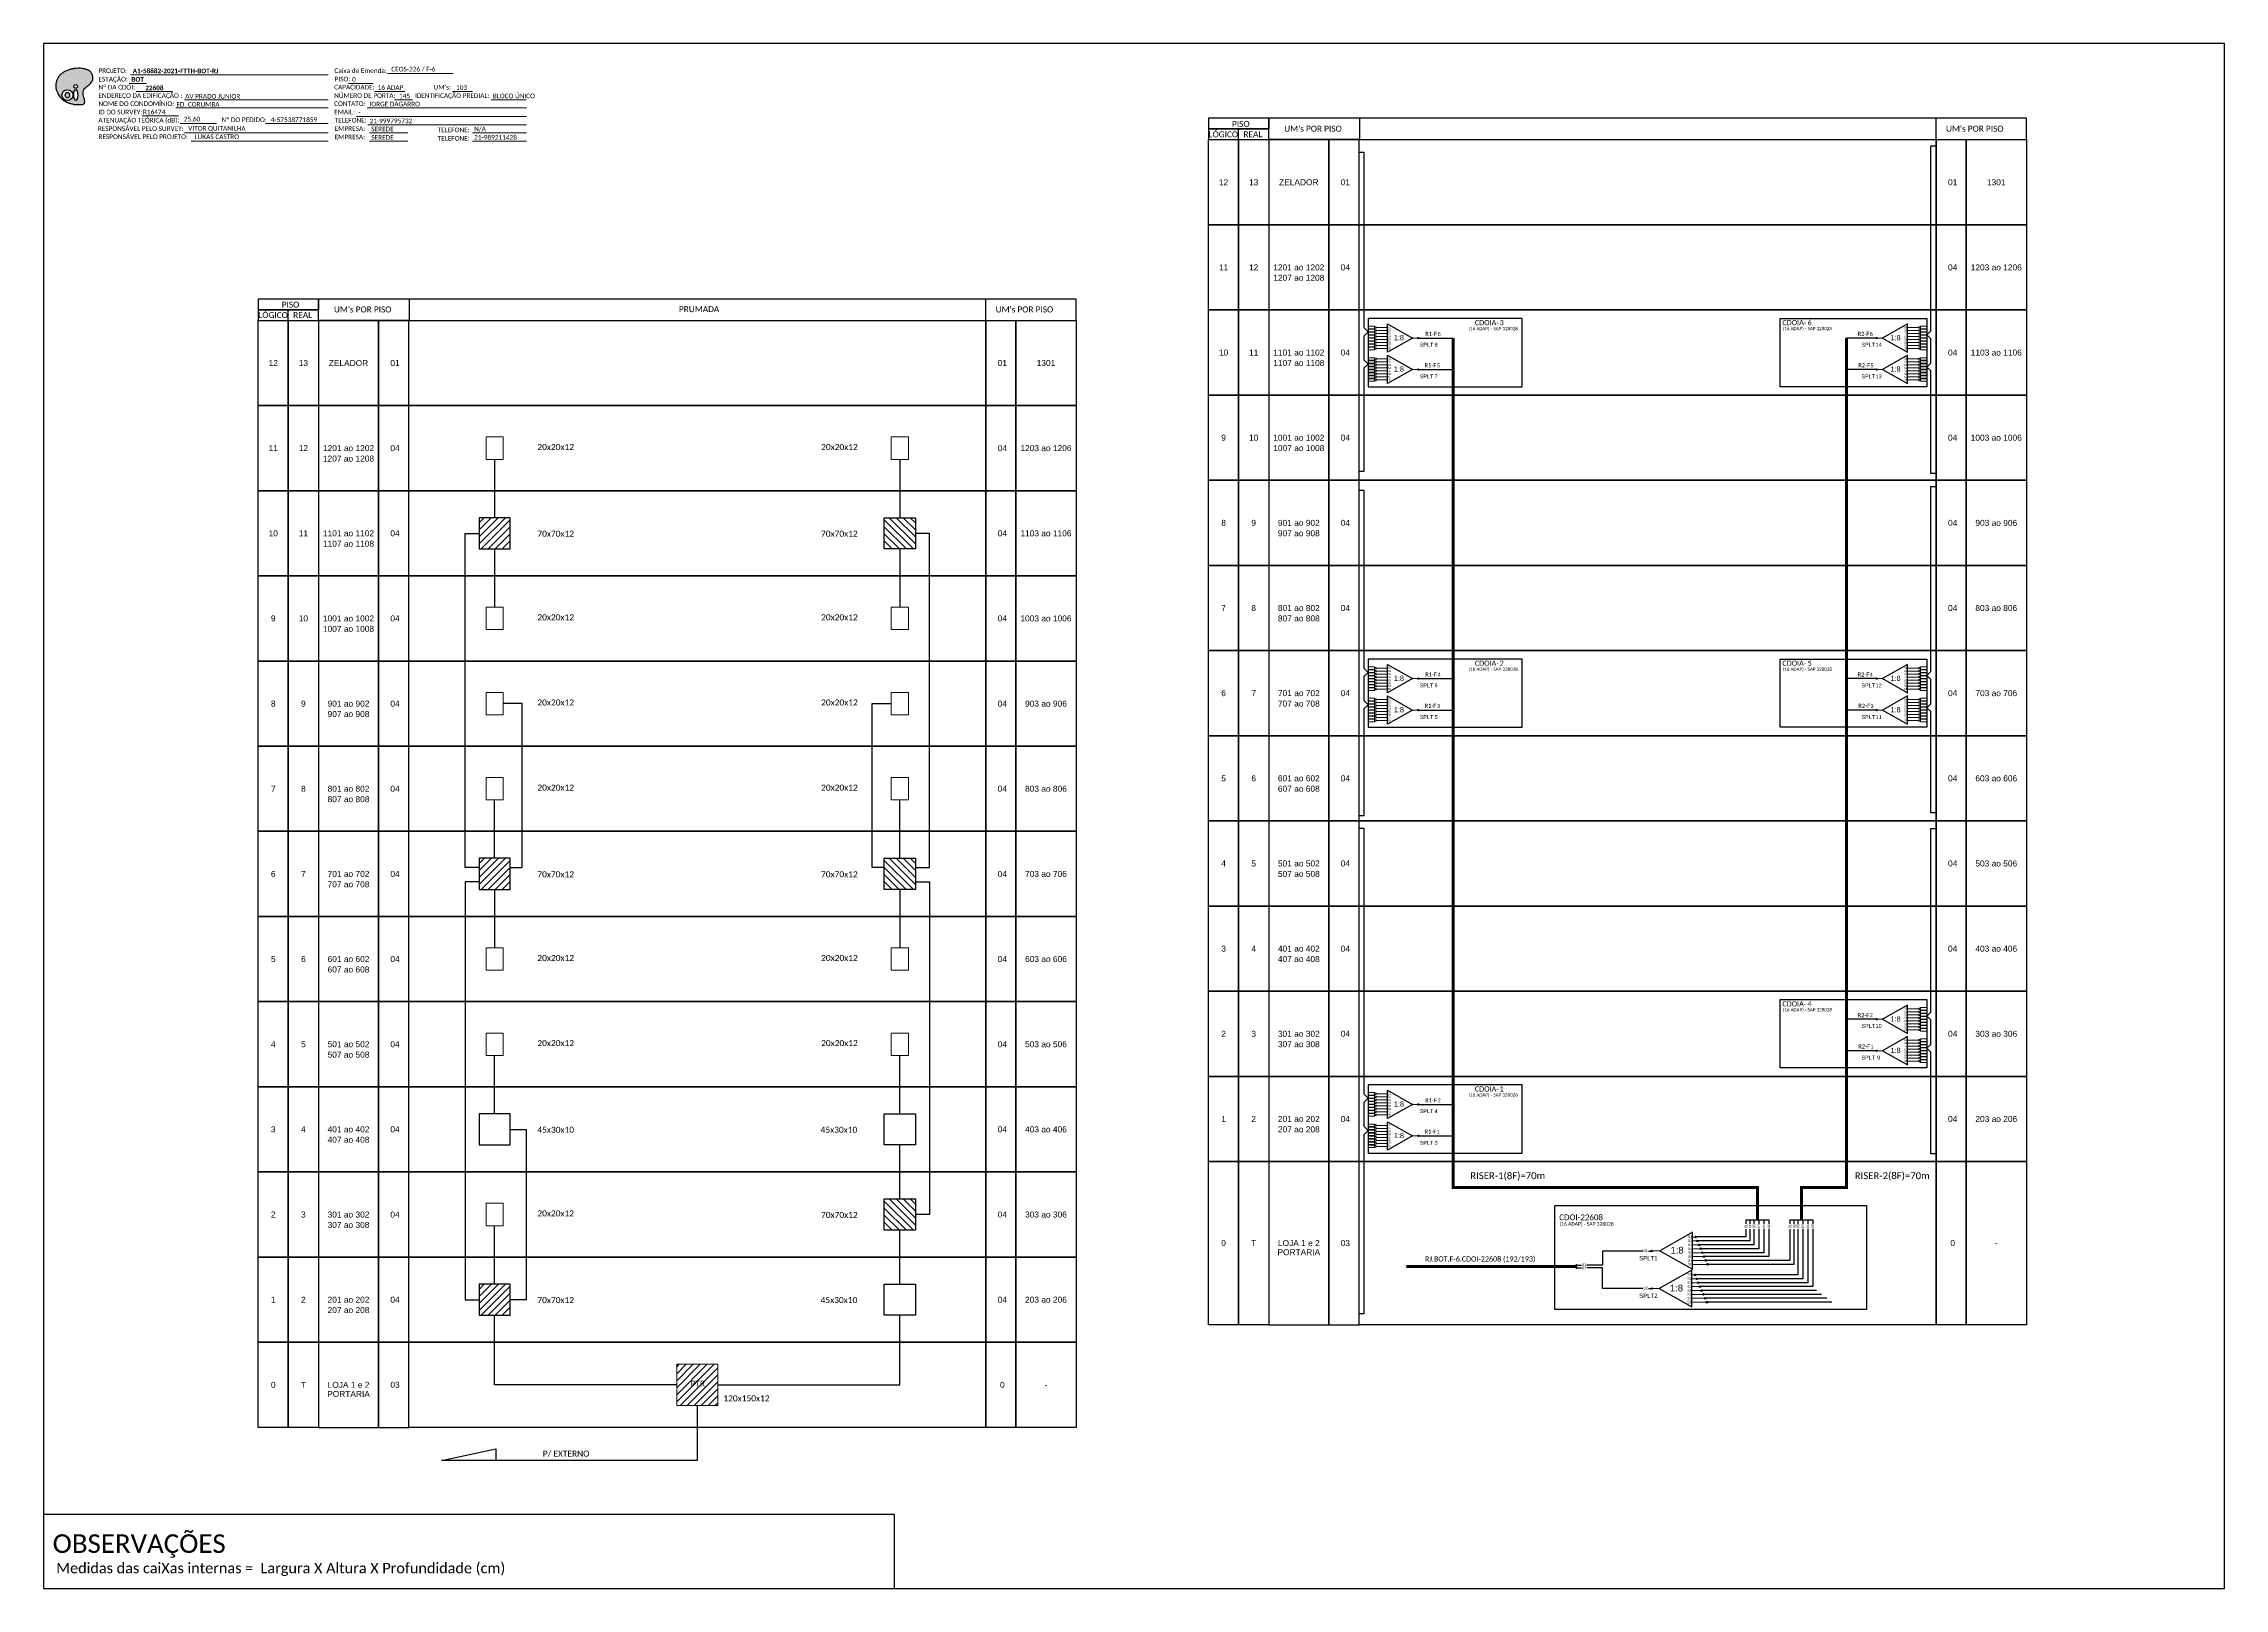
# Model space of a CAD drawing. Extents: x -89 to 1695, y 705 to 1299.
# Drawn here: x 856 to 1695, y 705 to 1299 of the extents above; entities that cross this region are included whole.
import ezdxf
from ezdxf.enums import TextEntityAlignment as Align

# ---------------------------------------------------------------- set-up
doc = ezdxf.new("R2010")
doc.units = 0
doc.styles.add('ARIAL', font='arial.ttf')
doc.styles.get("Standard").update_dxf_attribs({"font": 'arial.ttf'})
doc.styles.add('WMF-Calibri0', font='calibri.ttf')
doc.styles.add('WMF-Calibri1', font='calibrib.ttf')
doc.linetypes.add('RESERVA', pattern='A,0.5,-0.15,["RESERVA",Standard,S=0.18,R=0,X=0,Y=-0.1],-1.3', length=1.95)

# ---------------------------------------------------------------- blocks, each defined once
blk = doc.blocks.new('SPLT_1-8_DIV_DIR')
h = blk.add_hatch(color=3)
h.dxf.hatch_style = 1
edge = h.paths.add_edge_path()
edge.add_arc((12.77, 4.04), 0.242, 0, 360)
h = blk.add_hatch(color=3)
h.dxf.hatch_style = 1
edge = h.paths.add_edge_path()
edge.add_arc((13.27, 2.88), 0.242, 0, 360)
h = blk.add_hatch(color=3)
h.dxf.hatch_style = 1
edge = h.paths.add_edge_path()
edge.add_arc((13.77, 1.73), 0.242, 0, 360)
h = blk.add_hatch(color=3)
h.dxf.hatch_style = 1
edge = h.paths.add_edge_path()
edge.add_arc((14.27, 0.58), 0.242, 0, 360)
h = blk.add_hatch(color=3)
h.dxf.hatch_style = 1
edge = h.paths.add_edge_path()
edge.add_arc((14.77, -0.58), 0.242, 0, 360)
h = blk.add_hatch(color=3)
h.dxf.hatch_style = 1
edge = h.paths.add_edge_path()
edge.add_arc((15.27, -1.73), 0.242, 0, 360)
h = blk.add_hatch(color=3)
h.dxf.hatch_style = 1
edge = h.paths.add_edge_path()
edge.add_arc((15.77, -2.88), 0.242, 0, 360)
h = blk.add_hatch(color=3)
h.dxf.hatch_style = 1
edge = h.paths.add_edge_path()
edge.add_arc((16.27, -4.04), 0.242, 0, 360)
at = {"color": 1, "lineweight": 0}
blk.add_lwpolyline([(2.22, 0), (0, 0)], dxfattribs=at)
at = {"color": 1}
blk.add_lwpolyline([(11.89, 5.45), (2.22, 0), (11.89, -5.45), (11.89, 5.45)], dxfattribs=at)
at = {"color": 7, "lineweight": 0}
for points in [[(12.77, 4.04), (11.89, 4.04)], [(11.89, 2.88), (13.27, 2.88)], [(11.89, 1.73), (13.77, 1.73)], [(11.89, 0.58), (14.27, 0.58)], [(11.89, -0.58), (14.77, -0.58)], [(11.89, -1.73), (15.27, -1.73)], [(11.89, -2.88), (15.77, -2.88)], [(11.89, -4.04), (16.27, -4.04)]]:
    blk.add_lwpolyline(points, dxfattribs=at)
at = {"color": 3}
for centre in [(12.77, 4.04), (13.27, 2.88), (13.77, 1.73), (14.27, 0.58), (14.77, -0.58), (15.27, -1.73), (15.77, -2.88), (16.27, -4.04)]:
    blk.add_circle(centre, 0.242, dxfattribs=at)
at = {"color": 1, "style": 'ARIAL'}
for s, height, p in [('1:8', 2, (5.35, -0.85)), ('S1', 0.75, (10.52, 3.77)), ('S2', 0.75, (10.52, 2.58)), ('S3', 0.75, (10.52, 1.37)), ('S4', 0.75, (10.52, 0.19)), ('S5', 0.75, (10.52, -1.02)), ('S6', 0.75, (10.52, -2.14)), ('S7', 0.75, (10.52, -3.24)), ('S8', 0.75, (10.52, -4.36))]:
    blk.add_text(s, height=height, dxfattribs=at).set_placement(p)
blk = doc.blocks.new('SPLT_1-8_SC-APC')
at = {"color": 1, "lineweight": 0}
blk.add_lwpolyline([(-17.04, -7.55), (-19.26, -7.55)], dxfattribs=at)
at = {"color": 1}
blk.add_lwpolyline([(-7.37, -2.1), (-17.04, -7.55), (-7.37, -13), (-7.37, -2.1)], dxfattribs=at)
at = {"color": 3, "lineweight": 0}
for points in [[(-2.99, -3.51), (-7.37, -3.51)], [(-7.37, -4.66), (-2.99, -4.66)], [(-7.37, -5.82), (-2.99, -5.82)], [(-7.37, -6.97), (-2.99, -6.97)], [(-7.37, -8.12), (-2.99, -8.12)], [(-2.41, -3.02), (-2.41, -4)], [(-2.41, -3.02), (0, -3.02)], [(-2.41, -4), (0, -4)], [(-2.41, -4.17), (-2.41, -5.16)], [(-2.41, -4.17), (0, -4.17)], [(-2.41, -5.16), (0, -5.16)], [(-2.41, -5.32), (-2.41, -6.31)], [(-2.41, -5.32), (0, -5.32)], [(-2.41, -6.31), (0, -6.31)], [(-2.41, -6.48), (-2.41, -7.46)], [(-2.41, -6.48), (0, -6.48)], [(-2.41, -7.46), (0, -7.46)], [(-2.41, -7.63), (-2.41, -8.62)], [(-2.41, -7.63), (0, -7.63)], [(-7.37, -9.28), (-2.99, -9.28)], [(-7.37, -10.43), (-2.99, -10.43)], [(-7.37, -11.58), (-2.99, -11.58)], [(-2.41, -8.62), (0, -8.62)], [(-2.41, -8.78), (-2.41, -9.77)], [(-2.41, -8.78), (0, -8.78)], [(-2.41, -9.77), (0, -9.77)], [(-2.41, -9.94), (-2.41, -10.92)], [(-2.41, -9.94), (0, -9.94)], [(-2.41, -10.92), (0, -10.92)], [(-2.41, -11.09), (-2.41, -12.08)], [(-2.41, -11.09), (0, -11.09)], [(-2.41, -12.08), (0, -12.08)]]:
    blk.add_lwpolyline(points, dxfattribs=at)
for points in [[(-2.99, -3.22), (-2.41, -3.22), (-2.41, -3.8), (-2.99, -3.8)], [(-2.99, -4.38), (-2.41, -4.38), (-2.41, -4.95), (-2.99, -4.95)], [(-2.99, -5.53), (-2.41, -5.53), (-2.41, -6.1), (-2.99, -6.1)], [(-2.99, -6.68), (-2.41, -6.68), (-2.41, -7.26), (-2.99, -7.26)], [(-2.99, -7.84), (-2.41, -7.84), (-2.41, -8.41), (-2.99, -8.41)], [(-2.99, -8.99), (-2.41, -8.99), (-2.41, -9.56), (-2.99, -9.56)], [(-2.99, -10.14), (-2.41, -10.14), (-2.41, -10.72), (-2.99, -10.72)], [(-2.99, -11.3), (-2.41, -11.3), (-2.41, -11.87), (-2.99, -11.87)]]:
    blk.add_lwpolyline(points, close=True, dxfattribs=at)
at = {"color": 1, "style": 'ARIAL'}
for s, height, p in [('1:8', 2, (-13.91, -8.4)), ('S1', 0.75, (-8.74, -3.78)), ('S2', 0.75, (-8.74, -4.97)), ('S3', 0.75, (-8.74, -6.18)), ('S4', 0.75, (-8.74, -7.36)), ('S5', 0.75, (-8.74, -8.57)), ('S6', 0.75, (-8.74, -9.69)), ('S7', 0.75, (-8.74, -10.78)), ('S8', 0.75, (-8.74, -11.9))]:
    blk.add_text(s, height=height, dxfattribs=at).set_placement(p)
blk = doc.blocks.new('OI')
h = blk.add_hatch(color=40)
edge = h.paths.add_edge_path()
edge.add_spline(control_points=[(4.35, -0.67), (3.92, -0.99), (3.26, -1.5), (2.81, -2.59), (2.9, -3.5), (3.06, -4.27), (3.31, -4.85), (3.37, -5.39), (3.4, -5.88), (3.2, -6.4), (2.54, -6.61), (1.65, -6.63), (0.55, -6.67), (-0.56, -6.42), (-1.61, -6.14), (-2.77, -5.61), (-3.92, -4.77), (-4.89, -3.7), (-5.34, -2.65), (-5.6, -1.94), (-5.85, -0.96), (-5.71, 0.47), (-5.1, 2.02), (-4.14, 3.02), (-3.3, 3.61), (-2.37, 4.16), (-1.36, 4.44), (-0.56, 4.7), (0.79, 4.85), (2.24, 4.97), (3.79, 4.57), (4.67, 4.21), (5.44, 3.65), (5.76, 2.99), (6.03, 2.21), (6.01, 1.46), (5.72, 0.64), (5.31, 0.08), (4.88, -0.38), (4.51, -0.55), (4.35, -0.67)], knot_values=[0, 0, 0, 0, 1.60434, 2.417191, 3.427595, 4.282808, 4.776746, 5.304182, 5.888771, 6.258406, 6.858137, 7.79129, 8.986195, 10.124242, 11.187857, 12.242908, 13.953784, 15.414161, 16.515391, 17.349188, 17.675853, 19.552021, 21.515531, 22.568638, 23.63245, 24.621084, 25.782718, 26.745347, 27.142653, 29.870543, 31.004649, 31.921532, 32.709589, 33.801391, 34.042471, 35.192333, 35.971461, 36.628871, 37.254359, 37.836911, 37.836911, 37.836911, 37.836911], degree=3, periodic=0)
h.paths.add_polyline_path([(1.13, -0.87, -1), (-0.04, -0.87, -1)], flags=16)
edge = h.paths.add_edge_path(flags=16)
edge.add_ellipse((0.56, -3.59), major_axis=(-0.02, 1.71), ratio=0.361305, start_angle=0, end_angle=360)
h.paths.add_polyline_path([(-0.36, -3.62, -1), (-3.8, -3.62, -1)], flags=16)
edge = h.paths.add_edge_path(flags=0)
edge.add_ellipse((-2.08, -3.62), major_axis=(0, 0.885), ratio=0.758294, start_angle=0, end_angle=360)
at = {"color": 40}
for centre, radius in [((-2.08, -3.62), 1.72), ((0.54, -0.87), 0.587)]:
    blk.add_circle(centre, radius, dxfattribs=at)
blk.add_ellipse((-2.08, -3.62), major_axis=(0, 0.885), ratio=0.758294, start_param=-3.141592653589792, end_param=3.141592653589792, dxfattribs=at)
blk.add_ellipse((0.56, -3.59), major_axis=(-0.02, 1.71), ratio=0.361305, dxfattribs=at)
at = {"color": 40, "start_tangent": (-0.800898, -0.598801), "end_tangent": (-0.800898, -0.598801)}
blk.add_spline([(4.35, -0.67), (3.2, -1.78), (2.9, -2.54), (2.92, -3.55), (3.12, -4.38), (3.28, -4.85), (3.37, -5.37), (3.35, -5.95), (3.2, -6.29), (2.66, -6.55), (1.73, -6.63), (0.54, -6.62), (-0.58, -6.41), (-1.6, -6.11), (-2.56, -5.67), (-3.95, -4.67), (-4.89, -3.56), (-5.37, -2.56), (-5.64, -1.78), (-5.72, -1.46), (-5.63, 0.42), (-4.84, 2.22), (-4.13, 2.99), (-3.27, 3.62), (-2.4, 4.09), (-1.3, 4.47), (-0.37, 4.72), (0.02, 4.77), (2.75, 4.8), (3.85, 4.53), (4.69, 4.16), (5.31, 3.68), (5.85, 2.73), (5.93, 2.5), (5.94, 1.35), (5.67, 0.62), (5.29, 0.08), (4.84, -0.36), (4.35, -0.67)], degree=3, dxfattribs=at)
blk = doc.blocks.new('CARIMBO')
at = {"color": 7, "lineweight": 0}
for points in [[(134.48, -16.3), (159.61, -16.3)], [(35.15, -20.06), (41.7, -20.06)], [(35.66, -16.79), (111.64, -16.79)], [(37.81, -23.14), (51.75, -23.14)], [(119.43, -20.02), (128.92, -20.02)], [(129.48, -23.14), (141.1, -23.14)], [(159.42, -23.14), (167.09, -23.14)], [(40.13, -32.55), (54.07, -32.55)], [(52.97, -29.48), (111.64, -29.48)], [(56.38, -26.37), (111.64, -26.37)], [(122.56, -32.72), (187.83, -32.72)], [(126.6, -29.48), (187.83, -29.48)], [(137.07, -26.37), (144.01, -26.37)], [(174.24, -26.37), (187.8, -26.37)], [(54.67, -35.52), (68.61, -35.52)], [(56.38, -39.07), (111.64, -39.07)], [(126.84, -35.96), (187.83, -35.96)], [(127.45, -39.07), (142.25, -39.07)], [(167.06, -39.07), (187.83, -39.07)], [(58.87, -42.31), (111.64, -42.31)], [(127.45, -42.31), (142.25, -42.31)], [(167.06, -42.31), (187.83, -42.31)]]:
    blk.add_lwpolyline(points, dxfattribs=at)
at = {"color": 7, "xscale": 1.213923925163967, "yscale": 1.213923925163967, "zscale": 1.213923925163967, "rotation": 0.1532896023949059}
blk.add_blockref('OI', (13.86, -20.16), dxfattribs=at)
at = {"color": 7, "lineweight": 0, "style": 'WMF-Calibri0'}
for s, height, p in [('PROJETO:', 1.793, (23.26, -16.04)), ('Caixa de Emenda:', 1.7927, (114.02, -16.04)), ('ESTAÇÃO:', 1.793, (23.26, -19.32)), ('ENDEREÇO DA EDIFICAÇÃO :', 1.7927, (23.26, -25.63)), ('Nº DA CDOI:', 1.7927, (23.26, -22.39)), ('CAPACIDADE:', 1.7927, (113.91, -22.39)), ('NÚMERO DE PORTA:', 1.7927, (113.91, -25.63)), ('PISO:', 1.793, (114.09, -19.28)), ('IDENTIFICAÇÃO PREDIAL:', 1.7927, (144.99, -25.63)), ("UM's:", 1.793, (152.15, -22.39)), ('ATENUAÇÃO TEÓRICA (dB):', 1.7927, (23.26, -35.09)), ('NOME DO CONDOMÍNIO:', 1.7927, (23.26, -28.74)), ('ID DO SURVEY:', 1.7927, (23.26, -31.97)), ('CONTATO:', 1.793, (113.91, -28.74)), ('EMAIL:', 1.793, (113.91, -31.97)), ('TELEFONE:', 1.793, (114.09, -35.09)), ('RESPONSÁVEL PELO SURVEY:', 1.7927, (23.02, -38.32)), ('RESPONSÁVEL PELO PROJETO:', 1.7927, (23.26, -41.44)), ('EMPRESA:', 1.793, (114.09, -38.32)), ('EMPRESA:', 1.793, (114.09, -41.56)), ('TELEFONE:', 1.793, (153.7, -38.83)), ('TELEFONE:', 1.793, (153.7, -42.06))]:
    blk.add_text(s, height=height, dxfattribs=at).set_placement(p)
at = {"color": 7, "lineweight": 0, "flags": 8}
for tag, p, style in [('PROJ', (36.46, -16.13), 'WMF-Calibri1'), ('CEOS-XX', (135.87, -15.46), 'WMF-Calibri0'), ('EST', (35.94, -19.41), 'WMF-Calibri1'), ('LOGRADOURO', (56.65, -25.91), 'WMF-Calibri0'), ('PISO_PTR', (120.78, -19.42), 'WMF-Calibri0'), ('CAPAC.', (130.66, -22.52), 'WMF-Calibri0'), ('N°', (138.85, -25.77), 'WMF-Calibri0'), ("UC'S", (160.78, -22.54), 'WMF-Calibri0'), ('N°PREDIO', (174.94, -25.77), 'WMF-Calibri0'), ('_ID_', (40.39, -31.94), 'WMF-Calibri0'), ('NOME_DO_COND.', (53.23, -29.02), 'WMF-Calibri0'), ('O_POTEN', (56.06, -34.68), 'WMF-Calibri0'), ('EMAIL', (123.26, -32.12), 'WMF-Calibri0'), ('NOME_DO_CONTATO', (127.3, -28.89), 'WMF-Calibri0'), ('RES_SURVEY', (57.78, -38.23), 'WMF-Calibri0'), ('RES_PROJ', (60.27, -41.47), 'WMF-Calibri0'), ('TELEFONE', (127.55, -35.36), 'WMF-Calibri0'), ('EMP_RESP_SURVEY', (128.16, -38.47), 'WMF-Calibri0'), ('EMP_RESP_PROJ', (128.16, -41.71), 'WMF-Calibri0'), ('CONT_RESP_SURVEY', (167.76, -38.47), 'WMF-Calibri0'), ('CONT_RESP_PROJ', (167.76, -41.71), 'WMF-Calibri0')]:
    blk.add_attdef(tag, p, '', height=1.79, dxfattribs=dict(at, style=style))
at = {"color": 7, "lineweight": 0, "style": 'WMF-Calibri1', "flags": 8}
blk.add_attdef("N° CDO'S", text='', height=1.79, dxfattribs=at).set_placement((44.78, -22.68), align=Align.CENTER)

msp = doc.modelspace()

# ---------------------------------------------------------------- hatches: boundary and pattern name
h = msp.add_hatch(color=3)
h.dxf.hatch_style = 1
edge = h.paths.add_edge_path()
edge.add_arc((1385.12, 1185.82), 0.256, 0, 360)
h = msp.add_hatch(color=3)
h.dxf.hatch_style = 1
edge = h.paths.add_edge_path()
edge.add_arc((1561.34, 1185.82), 0.256, 0, 360)
h = msp.add_hatch(color=3)
h.dxf.hatch_style = 1
edge = h.paths.add_edge_path()
edge.add_arc((1385.12, 1173.72), 0.256, 0, 360)
h = msp.add_hatch(color=3)
h.dxf.hatch_style = 1
edge = h.paths.add_edge_path()
edge.add_arc((1561.34, 1173.72), 0.256, 0, 360)
h = msp.add_hatch()
h.set_pattern_fill('ANSI31', color=1, scale=0.6)
h.set_pattern_definition([(45, (-275.555, 1288.8719), (-1.3470384, 1.3470384), [])])
h.paths.add_polyline_path([(1023.93, 1104.73), (1035.93, 1104.73), (1035.93, 1116.73), (1023.93, 1116.73)])
h = msp.add_hatch()
h.set_pattern_fill('ANSI31', color=1, scale=0.6, angle=180)
h.set_pattern_definition([(135, (2491.2273, 1288.8719), (1.3470384, 1.3470384), [])])
h.paths.add_polyline_path([(1191.74, 1104.73), (1179.74, 1104.73), (1179.74, 1116.73), (1191.74, 1116.73)])
h = msp.add_hatch(color=3)
h.dxf.hatch_style = 1
edge = h.paths.add_edge_path()
edge.add_arc((1385.12, 1054.84), 0.256, 0, 360)
h = msp.add_hatch(color=3)
h.dxf.hatch_style = 1
edge = h.paths.add_edge_path()
edge.add_arc((1561.34, 1054.84), 0.256, 0, 360)
h = msp.add_hatch(color=3)
h.dxf.hatch_style = 1
edge = h.paths.add_edge_path()
edge.add_arc((1385.12, 1042.75), 0.256, 0, 360)
h = msp.add_hatch(color=3)
h.dxf.hatch_style = 1
edge = h.paths.add_edge_path()
edge.add_arc((1561.34, 1042.75), 0.256, 0, 360)
h = msp.add_hatch()
h.set_pattern_fill('ANSI31', color=1, scale=0.6)
h.set_pattern_definition([(45, (-275.555, 1157.8969), (-1.3470384, 1.3470384), [])])
h.paths.add_polyline_path([(1023.93, 973.76), (1035.93, 973.76), (1035.93, 985.76), (1023.93, 985.76)])
h = msp.add_hatch()
h.set_pattern_fill('ANSI31', color=1, scale=0.6, angle=180)
h.set_pattern_definition([(135, (2491.2273, 1157.8969), (1.3470384, 1.3470384), [])])
h.paths.add_polyline_path([(1191.74, 973.76), (1179.74, 973.76), (1179.74, 985.76), (1191.74, 985.76)])
h = msp.add_hatch(color=3)
h.dxf.hatch_style = 1
edge = h.paths.add_edge_path()
edge.add_arc((1561.34, 923.87), 0.256, 0, 360)
h = msp.add_hatch(color=3)
h.dxf.hatch_style = 1
edge = h.paths.add_edge_path()
edge.add_arc((1561.34, 911.77), 0.256, 0, 360)
h = msp.add_hatch(color=3)
h.dxf.hatch_style = 1
edge = h.paths.add_edge_path()
edge.add_arc((1385.12, 891.12), 0.256, 0, 360)
h = msp.add_hatch(color=3)
h.dxf.hatch_style = 1
edge = h.paths.add_edge_path()
edge.add_arc((1385.12, 879.03), 0.256, 0, 360)
h = msp.add_hatch()
h.set_pattern_fill('ANSI31', color=1, scale=0.6, angle=180)
h.set_pattern_definition([(135, (2491.2273, 1026.9219), (1.3470384, 1.3470384), [])])
h.paths.add_polyline_path([(1191.74, 842.78), (1179.74, 842.78), (1179.74, 854.78), (1191.74, 854.78)])
h = msp.add_hatch(color=3)
h.dxf.hatch_style = 1
edge = h.paths.add_edge_path()
edge.add_arc((1474.88, 834.74), 0.282, 0, 360)
h = msp.add_hatch()
h.set_pattern_fill('ANSI31', color=1, scale=0.6)
h.set_pattern_definition([(45, (-275.555, 994.1781), (-1.3470384, 1.3470384), [])])
h.paths.add_polyline_path([(1023.93, 810.04), (1035.93, 810.04), (1035.93, 822.04), (1023.93, 822.04)])
h = msp.add_hatch(color=3)
h.dxf.hatch_style = 1
edge = h.paths.add_edge_path()
edge.add_arc((1474.88, 820.31), 0.282, 0, 360)
h = msp.add_hatch()
h.set_pattern_fill('ANSI31', color=1, scale=0.6)
h.set_pattern_definition([(45, (629.754, 3423.6042), (-1.3470384, 1.3470384), [])])
h.paths.add_polyline_path([(1115.74, 791.2), (1099.93, 791.2), (1099.93, 775.39), (1115.74, 775.39)])
h.paths.add_polyline_path([(1104.67, 782.02), (1111.47, 782.02), (1111.47, 785.5), (1104.67, 785.5)], flags=24)

# ---------------------------------------------------------------- linework, layer by layer
at = {"color": 5}
for p, q in [((1511.08, 840.16), (1492.04, 840.16)), ((1512.64, 838.61), (1492.69, 838.61)), ((1511.11, 843.11), (1511.08, 840.16)), ((1512.64, 843.11), (1512.64, 838.61)), ((1514.17, 843.11), (1514.17, 837.12)), ((1516.09, 843.31), (1516.08, 835.65)), ((1518, 843.31), (1518, 834.1)), ((1519.92, 843.31), (1519.92, 832.6)), ((1514.17, 837.12), (1493.34, 837.12)), ((1516.08, 835.65), (1493.99, 835.65)), ((1518, 834.1), (1494.64, 834.1)), ((1519.92, 832.6), (1495.29, 832.6))]:
    msp.add_line(p, q, dxfattribs=at)
at = {"color": 6}
for p, q in [((1528.02, 843.11), (1527.99, 831.11)), ((1529.55, 843.11), (1529.55, 829.61)), ((1531.08, 843.11), (1531.08, 825.6)), ((1533, 843.31), (1533, 824.06)), ((1534.91, 843.31), (1534.91, 822.56)), ((1536.83, 843.31), (1536.83, 821.1)), ((1527.99, 831.11), (1495.94, 831.11)), ((1531.08, 825.6), (1491.79, 825.6)), ((1533, 824.06), (1492.44, 824.06)), ((1534.91, 822.56), (1493.09, 822.56)), ((1529.55, 829.61), (1496.59, 829.61)), ((1536.83, 821.1), (1493.74, 821.1))]:
    msp.add_line(p, q, dxfattribs=at)
at = {"color": 3}
msp.add_line((1445.77, 829.33), (1447.82, 829.33), dxfattribs=at)
at = {"color": 2}
for p, q in [((1455.9, 828.23), (1449.95, 828.23)), ((1455.9, 820.31), (1455.9, 828.23)), ((1471.48, 820.31), (1455.9, 820.31))]:
    msp.add_line(p, q, dxfattribs=at)
at = {"color": 8, "linetype": 'RESERVA', "ltscale": 4}
for p, q in [((1538.26, 819.55), (1494.39, 819.55)), ((1540.17, 818.05), (1495.04, 818.05)), ((1542.25, 816.56), (1495.69, 816.56)), ((1544.13, 815.05), (1496.34, 815.05))]:
    msp.add_line(p, q, dxfattribs=at)
for points in [[(856.5, 705.02), (1695.06, 705.02), (1695.06, 1299.02), (856.5, 1299.02), (856.5, 705.02)], [(1327.59, 1262.09), (1618.92, 1262.09), (1618.92, 1270.31), (1327.59, 1270.31), (1327.59, 1270.31), (1327.59, 1266.2)], [(1362.65, 1262.09), (1362.65, 1270.31)], [(1584.18, 1262.09), (1584.18, 1270.31)], [(1316.02, 1262.09), (1316.02, 1266.2)], [(962.17, 1192.59), (1253.5, 1192.59), (1253.5, 1200.81), (962.17, 1200.81), (962.17, 1200.81), (962.17, 1196.7)], [(997.23, 1192.59), (997.23, 1200.81)], [(1218.77, 1192.59), (1218.77, 1200.81)], [(950.6, 1192.59), (950.6, 1196.7)]]:
    msp.add_lwpolyline(points)
at = {"color": 7, "lineweight": 0}
msp.add_lwpolyline([(941.81, 1268.26), (965.96, 1268.26)], dxfattribs=at)
for points in [[(1304.45, 1266.2), (1327.59, 1266.2), (1327.59, 1270.31), (1304.45, 1270.31)], [(1304.45, 1262.09), (1327.59, 1262.09), (1327.59, 1266.2), (1304.45, 1266.2)], [(1304.45, 1262.09), (1316.02, 1262.09), (1316.02, 1229.35), (1304.45, 1229.35)], [(1316.02, 1262.09), (1327.59, 1262.09), (1327.59, 1229.35), (1316.02, 1229.35)], [(1350.74, 1262.09), (1327.59, 1262.09), (1327.59, 1229.35), (1350.74, 1229.35)], [(1362.31, 1262.09), (1350.74, 1262.09), (1350.74, 1229.35), (1362.31, 1229.35)], [(1362.31, 1262.09), (1584.2, 1262.09), (1584.2, 1229.35), (1362.31, 1229.35)], [(1584.2, 1262.09), (1595.77, 1262.09), (1595.77, 1229.35), (1584.2, 1229.35)], [(1595.77, 1262.09), (1618.92, 1262.09), (1618.92, 1229.35), (1595.77, 1229.35)], [(1304.45, 1229.35), (1316.02, 1229.35), (1316.02, 1196.6), (1304.45, 1196.6)], [(1316.02, 1229.35), (1327.59, 1229.35), (1327.59, 1196.6), (1316.02, 1196.6)], [(1350.74, 1229.35), (1327.59, 1229.35), (1327.59, 1196.6), (1350.74, 1196.6)], [(1362.31, 1229.35), (1350.74, 1229.35), (1350.74, 1196.6), (1362.31, 1196.6)], [(1362.31, 1229.35), (1584.2, 1229.35), (1584.2, 1196.6), (1362.31, 1196.6)], [(1584.2, 1229.35), (1595.77, 1229.35), (1595.77, 1196.6), (1584.2, 1196.6)], [(1595.77, 1229.35), (1618.92, 1229.35), (1618.92, 1196.6), (1595.77, 1196.6)], [(939.03, 1196.7), (962.17, 1196.7), (962.17, 1200.81), (939.03, 1200.81)], [(939.03, 1192.59), (962.17, 1192.59), (962.17, 1196.7), (939.03, 1196.7)], [(939.03, 1192.59), (950.6, 1192.59), (950.6, 1159.85), (939.03, 1159.85)], [(950.6, 1192.59), (962.17, 1192.59), (962.17, 1159.85), (950.6, 1159.85)], [(985.32, 1192.59), (962.17, 1192.59), (962.17, 1159.85), (985.32, 1159.85)], [(996.89, 1192.59), (985.32, 1192.59), (985.32, 1159.85), (996.89, 1159.85)], [(996.89, 1192.59), (1218.78, 1192.59), (1218.78, 1159.85), (996.89, 1159.85)], [(1218.78, 1192.59), (1230.35, 1192.59), (1230.35, 1159.85), (1218.78, 1159.85)], [(1230.35, 1192.59), (1253.5, 1192.59), (1253.5, 1159.85), (1230.35, 1159.85)], [(1304.45, 1196.6), (1316.02, 1196.6), (1316.02, 1163.86), (1304.45, 1163.86)], [(1316.02, 1196.6), (1327.59, 1196.6), (1327.59, 1163.86), (1316.02, 1163.86)], [(1316.02, 1196.6), (1327.59, 1196.6), (1327.59, 1163.86), (1316.02, 1163.86)], [(1350.74, 1196.6), (1327.59, 1196.6), (1327.59, 1163.86), (1350.74, 1163.86)], [(1362.31, 1196.6), (1350.74, 1196.6), (1350.74, 1163.86), (1362.31, 1163.86)], [(1362.31, 1196.6), (1584.2, 1196.6), (1584.2, 1163.86), (1362.31, 1163.86)], [(1584.2, 1196.6), (1595.77, 1196.6), (1595.77, 1163.86), (1584.2, 1163.86)], [(1595.77, 1196.6), (1618.92, 1196.6), (1618.92, 1163.86), (1595.77, 1163.86)], [(939.03, 1159.85), (950.6, 1159.85), (950.6, 1127.1), (939.03, 1127.1)], [(950.6, 1159.85), (962.17, 1159.85), (962.17, 1127.1), (950.6, 1127.1)], [(985.32, 1159.85), (962.17, 1159.85), (962.17, 1127.1), (985.32, 1127.1)], [(996.89, 1159.85), (985.32, 1159.85), (985.32, 1127.1), (996.89, 1127.1)], [(996.89, 1159.85), (1218.78, 1159.85), (1218.78, 1127.1), (996.89, 1127.1)], [(1218.78, 1159.85), (1230.35, 1159.85), (1230.35, 1127.1), (1218.78, 1127.1)], [(1230.35, 1159.85), (1253.5, 1159.85), (1253.5, 1127.1), (1230.35, 1127.1)], [(1304.45, 1163.86), (1316.02, 1163.86), (1316.02, 1131.12), (1304.45, 1131.12)], [(1316.02, 1163.86), (1327.59, 1163.86), (1327.59, 1131.12), (1316.02, 1131.12)], [(1316.02, 1163.86), (1327.59, 1163.86), (1327.59, 1131.12), (1316.02, 1131.12)], [(1350.74, 1163.86), (1327.59, 1163.86), (1327.59, 1131.12), (1350.74, 1131.12)], [(1362.31, 1163.86), (1350.74, 1163.86), (1350.74, 1131.12), (1362.31, 1131.12)], [(1362.31, 1163.86), (1584.2, 1163.86), (1584.2, 1131.12), (1362.31, 1131.12)], [(1584.2, 1163.86), (1595.77, 1163.86), (1595.77, 1131.12), (1584.2, 1131.12)], [(1595.77, 1163.86), (1618.92, 1163.86), (1618.92, 1131.12), (1595.77, 1131.12)], [(939.03, 1127.1), (950.6, 1127.1), (950.6, 1094.36), (939.03, 1094.36)], [(950.6, 1127.1), (962.17, 1127.1), (962.17, 1094.36), (950.6, 1094.36)], [(950.6, 1127.1), (962.17, 1127.1), (962.17, 1094.36), (950.6, 1094.36)], [(985.32, 1127.1), (962.17, 1127.1), (962.17, 1094.36), (985.32, 1094.36)], [(996.89, 1127.1), (985.32, 1127.1), (985.32, 1094.36), (996.89, 1094.36)], [(996.89, 1127.1), (1218.78, 1127.1), (1218.78, 1094.36), (996.89, 1094.36)], [(1218.78, 1127.1), (1230.35, 1127.1), (1230.35, 1094.36), (1218.78, 1094.36)], [(1230.35, 1127.1), (1253.5, 1127.1), (1253.5, 1094.36), (1230.35, 1094.36)], [(1304.45, 1131.12), (1316.02, 1131.12), (1316.02, 1098.37), (1304.45, 1098.37)], [(1316.02, 1131.12), (1327.59, 1131.12), (1327.59, 1098.37), (1316.02, 1098.37)], [(1316.02, 1131.12), (1327.59, 1131.12), (1327.59, 1098.37), (1316.02, 1098.37)], [(1350.74, 1131.12), (1327.59, 1131.12), (1327.59, 1098.37), (1350.74, 1098.37)], [(1362.31, 1131.12), (1350.74, 1131.12), (1350.74, 1098.37), (1362.31, 1098.37)], [(1362.31, 1131.12), (1584.2, 1131.12), (1584.2, 1098.37), (1362.31, 1098.37)], [(1584.2, 1131.12), (1595.77, 1131.12), (1595.77, 1098.37), (1584.2, 1098.37)], [(1595.77, 1131.12), (1618.92, 1131.12), (1618.92, 1098.37), (1595.77, 1098.37)], [(939.03, 1094.36), (950.6, 1094.36), (950.6, 1061.62), (939.03, 1061.62)], [(950.6, 1094.36), (962.17, 1094.36), (962.17, 1061.62), (950.6, 1061.62)], [(950.6, 1094.36), (962.17, 1094.36), (962.17, 1061.62), (950.6, 1061.62)], [(985.32, 1094.36), (962.17, 1094.36), (962.17, 1061.62), (985.32, 1061.62)], [(996.89, 1094.36), (985.32, 1094.36), (985.32, 1061.62), (996.89, 1061.62)], [(996.89, 1094.36), (1218.78, 1094.36), (1218.78, 1061.62), (996.89, 1061.62)], [(1218.78, 1094.36), (1230.35, 1094.36), (1230.35, 1061.62), (1218.78, 1061.62)], [(1230.35, 1094.36), (1253.5, 1094.36), (1253.5, 1061.62), (1230.35, 1061.62)], [(1304.45, 1098.37), (1316.02, 1098.37), (1316.02, 1065.63), (1304.45, 1065.63)], [(1316.02, 1098.37), (1327.59, 1098.37), (1327.59, 1065.63), (1316.02, 1065.63)], [(1316.02, 1098.37), (1327.59, 1098.37), (1327.59, 1065.63), (1316.02, 1065.63)], [(1350.74, 1098.37), (1327.59, 1098.37), (1327.59, 1065.63), (1350.74, 1065.63)], [(1362.31, 1098.37), (1350.74, 1098.37), (1350.74, 1065.63), (1362.31, 1065.63)], [(1362.31, 1098.37), (1584.2, 1098.37), (1584.2, 1065.63), (1362.31, 1065.63)], [(1584.2, 1098.37), (1595.77, 1098.37), (1595.77, 1065.63), (1584.2, 1065.63)], [(1595.77, 1098.37), (1618.92, 1098.37), (1618.92, 1065.63), (1595.77, 1065.63)], [(1304.45, 1065.63), (1316.02, 1065.63), (1316.02, 1032.88), (1304.45, 1032.88)], [(1316.02, 1065.63), (1327.59, 1065.63), (1327.59, 1032.88), (1316.02, 1032.88)], [(1316.02, 1065.63), (1327.59, 1065.63), (1327.59, 1032.88), (1316.02, 1032.88)], [(1350.74, 1065.63), (1327.59, 1065.63), (1327.59, 1032.88), (1350.74, 1032.88)], [(1362.31, 1065.63), (1350.74, 1065.63), (1350.74, 1032.88), (1362.31, 1032.88)], [(1362.31, 1065.63), (1584.2, 1065.63), (1584.2, 1032.88), (1362.31, 1032.88)], [(1584.2, 1065.63), (1595.77, 1065.63), (1595.77, 1032.88), (1584.2, 1032.88)], [(1595.77, 1065.63), (1618.92, 1065.63), (1618.92, 1032.88), (1595.77, 1032.88)], [(939.03, 1061.62), (950.6, 1061.62), (950.6, 1028.87), (939.03, 1028.87)], [(950.6, 1061.62), (962.17, 1061.62), (962.17, 1028.87), (950.6, 1028.87)], [(950.6, 1061.62), (962.17, 1061.62), (962.17, 1028.87), (950.6, 1028.87)], [(985.32, 1061.62), (962.17, 1061.62), (962.17, 1028.87), (985.32, 1028.87)], [(996.89, 1061.62), (985.32, 1061.62), (985.32, 1028.87), (996.89, 1028.87)], [(996.89, 1061.62), (1218.78, 1061.62), (1218.78, 1028.87), (996.89, 1028.87)], [(1218.78, 1061.62), (1230.35, 1061.62), (1230.35, 1028.87), (1218.78, 1028.87)], [(1230.35, 1061.62), (1253.5, 1061.62), (1253.5, 1028.87), (1230.35, 1028.87)], [(1304.45, 1032.88), (1316.02, 1032.88), (1316.02, 1000.14), (1304.45, 1000.14)], [(1316.02, 1032.88), (1327.59, 1032.88), (1327.59, 1000.14), (1316.02, 1000.14)], [(1316.02, 1032.88), (1327.59, 1032.88), (1327.59, 1000.14), (1316.02, 1000.14)], [(1350.74, 1032.88), (1327.59, 1032.88), (1327.59, 1000.14), (1350.74, 1000.14)], [(1362.31, 1032.88), (1350.74, 1032.88), (1350.74, 1000.14), (1362.31, 1000.14)], [(1362.31, 1032.88), (1584.2, 1032.88), (1584.2, 1000.14), (1362.31, 1000.14)], [(1584.2, 1032.88), (1595.77, 1032.88), (1595.77, 1000.14), (1584.2, 1000.14)], [(1595.77, 1032.88), (1618.92, 1032.88), (1618.92, 1000.14), (1595.77, 1000.14)], [(939.03, 1028.87), (950.6, 1028.87), (950.6, 996.13), (939.03, 996.13)], [(950.6, 1028.87), (962.17, 1028.87), (962.17, 996.13), (950.6, 996.13)], [(950.6, 1028.87), (962.17, 1028.87), (962.17, 996.13), (950.6, 996.13)], [(985.32, 1028.87), (962.17, 1028.87), (962.17, 996.13), (985.32, 996.13)], [(996.89, 1028.87), (985.32, 1028.87), (985.32, 996.13), (996.89, 996.13)], [(996.89, 1028.87), (1218.78, 1028.87), (1218.78, 996.13), (996.89, 996.13)], [(1218.78, 1028.87), (1230.35, 1028.87), (1230.35, 996.13), (1218.78, 996.13)], [(1230.35, 1028.87), (1253.5, 1028.87), (1253.5, 996.13), (1230.35, 996.13)], [(1304.45, 1000.14), (1316.02, 1000.14), (1316.02, 967.4), (1304.45, 967.4)], [(1316.02, 1000.14), (1327.59, 1000.14), (1327.59, 967.4), (1316.02, 967.4)], [(1316.02, 1000.14), (1327.59, 1000.14), (1327.59, 967.4), (1316.02, 967.4)], [(1350.74, 1000.14), (1327.59, 1000.14), (1327.59, 967.4), (1350.74, 967.4)], [(1362.31, 1000.14), (1350.74, 1000.14), (1350.74, 967.4), (1362.31, 967.4)], [(1362.31, 1000.14), (1584.2, 1000.14), (1584.2, 967.4), (1362.31, 967.4)], [(1584.2, 1000.14), (1595.77, 1000.14), (1595.77, 967.4), (1584.2, 967.4)], [(1595.77, 1000.14), (1618.92, 1000.14), (1618.92, 967.4), (1595.77, 967.4)], [(939.03, 996.13), (950.6, 996.13), (950.6, 963.38), (939.03, 963.38)], [(950.6, 996.13), (962.17, 996.13), (962.17, 963.38), (950.6, 963.38)], [(950.6, 996.13), (962.17, 996.13), (962.17, 963.38), (950.6, 963.38)], [(985.32, 996.13), (962.17, 996.13), (962.17, 963.38), (985.32, 963.38)], [(996.89, 996.13), (985.32, 996.13), (985.32, 963.38), (996.89, 963.38)], [(996.89, 996.13), (1218.78, 996.13), (1218.78, 963.38), (996.89, 963.38)], [(1218.78, 996.13), (1230.35, 996.13), (1230.35, 963.38), (1218.78, 963.38)], [(1230.35, 996.13), (1253.5, 996.13), (1253.5, 963.38), (1230.35, 963.38)], [(1304.45, 967.4), (1316.02, 967.4), (1316.02, 934.65), (1304.45, 934.65)], [(1316.02, 967.4), (1327.59, 967.4), (1327.59, 934.65), (1316.02, 934.65)], [(1316.02, 967.4), (1327.59, 967.4), (1327.59, 934.65), (1316.02, 934.65)], [(1350.74, 967.4), (1327.59, 967.4), (1327.59, 934.65), (1350.74, 934.65)], [(1362.31, 967.4), (1350.74, 967.4), (1350.74, 934.65), (1362.31, 934.65)], [(1362.31, 967.4), (1584.2, 967.4), (1584.2, 934.65), (1362.31, 934.65)], [(1584.2, 967.4), (1595.77, 967.4), (1595.77, 934.65), (1584.2, 934.65)], [(1595.77, 967.4), (1618.92, 967.4), (1618.92, 934.65), (1595.77, 934.65)], [(939.03, 963.38), (950.6, 963.38), (950.6, 930.64), (939.03, 930.64)], [(950.6, 963.38), (962.17, 963.38), (962.17, 930.64), (950.6, 930.64)], [(950.6, 963.38), (962.17, 963.38), (962.17, 930.64), (950.6, 930.64)], [(985.32, 963.38), (962.17, 963.38), (962.17, 930.64), (985.32, 930.64)], [(996.89, 963.38), (985.32, 963.38), (985.32, 930.64), (996.89, 930.64)], [(996.89, 963.38), (1218.78, 963.38), (1218.78, 930.64), (996.89, 930.64)], [(1218.78, 963.38), (1230.35, 963.38), (1230.35, 930.64), (1218.78, 930.64)], [(1230.35, 963.38), (1253.5, 963.38), (1253.5, 930.64), (1230.35, 930.64)], [(1304.45, 934.65), (1316.02, 934.65), (1316.02, 901.91), (1304.45, 901.91)], [(1316.02, 934.65), (1327.59, 934.65), (1327.59, 901.91), (1316.02, 901.91)], [(1316.02, 934.65), (1327.59, 934.65), (1327.59, 901.91), (1316.02, 901.91)], [(1350.74, 934.65), (1327.59, 934.65), (1327.59, 901.91), (1350.74, 901.91)], [(1362.31, 934.65), (1350.74, 934.65), (1350.74, 901.91), (1362.31, 901.91)], [(1362.31, 934.65), (1584.2, 934.65), (1584.2, 901.91), (1362.31, 901.91)], [(1584.2, 934.65), (1595.77, 934.65), (1595.77, 901.91), (1584.2, 901.91)], [(1595.77, 934.65), (1618.92, 934.65), (1618.92, 901.91), (1595.77, 901.91)], [(939.03, 930.64), (950.6, 930.64), (950.6, 897.9), (939.03, 897.9)], [(950.6, 930.64), (962.17, 930.64), (962.17, 897.9), (950.6, 897.9)], [(950.6, 930.64), (962.17, 930.64), (962.17, 897.9), (950.6, 897.9)], [(985.32, 930.64), (962.17, 930.64), (962.17, 897.9), (985.32, 897.9)], [(996.89, 930.64), (985.32, 930.64), (985.32, 897.9), (996.89, 897.9)], [(996.89, 930.64), (1218.78, 930.64), (1218.78, 897.9), (996.89, 897.9)], [(1218.78, 930.64), (1230.35, 930.64), (1230.35, 897.9), (1218.78, 897.9)], [(1230.35, 930.64), (1253.5, 930.64), (1253.5, 897.9), (1230.35, 897.9)], [(939.03, 897.9), (950.6, 897.9), (950.6, 865.15), (939.03, 865.15)], [(950.6, 897.9), (962.17, 897.9), (962.17, 865.15), (950.6, 865.15)], [(950.6, 897.9), (962.17, 897.9), (962.17, 865.15), (950.6, 865.15)], [(985.32, 897.9), (962.17, 897.9), (962.17, 865.15), (985.32, 865.15)], [(996.89, 897.9), (985.32, 897.9), (985.32, 865.15), (996.89, 865.15)], [(996.89, 897.9), (1218.78, 897.9), (1218.78, 865.15), (996.89, 865.15)], [(1218.78, 897.9), (1230.35, 897.9), (1230.35, 865.15), (1218.78, 865.15)], [(1230.35, 897.9), (1253.5, 897.9), (1253.5, 865.15), (1230.35, 865.15)], [(1304.45, 901.91), (1316.02, 901.91), (1316.02, 869.17), (1304.45, 869.17)], [(1316.02, 901.91), (1327.59, 901.91), (1327.59, 869.17), (1316.02, 869.17)], [(1316.02, 901.91), (1327.59, 901.91), (1327.59, 869.17), (1316.02, 869.17)], [(1350.74, 901.91), (1327.59, 901.91), (1327.59, 869.17), (1350.74, 869.17)], [(1362.31, 901.91), (1350.74, 901.91), (1350.74, 869.17), (1362.31, 869.17)], [(1362.31, 901.91), (1584.2, 901.91), (1584.2, 869.17), (1362.31, 869.17)], [(1584.2, 901.91), (1595.77, 901.91), (1595.77, 869.17), (1584.2, 869.17)], [(1595.77, 901.91), (1618.92, 901.91), (1618.92, 869.17), (1595.77, 869.17)], [(1023.93, 875.53), (1035.93, 875.53), (1035.93, 887.53), (1023.93, 887.53)], [(1191.74, 875.53), (1179.74, 875.53), (1179.74, 887.53), (1191.74, 887.53)], [(939.03, 865.15), (950.6, 865.15), (950.6, 832.41), (939.03, 832.41)], [(950.6, 865.15), (962.17, 865.15), (962.17, 832.41), (950.6, 832.41)], [(950.6, 865.15), (962.17, 865.15), (962.17, 832.41), (950.6, 832.41)], [(985.32, 865.15), (962.17, 865.15), (962.17, 832.41), (985.32, 832.41)], [(996.89, 865.15), (985.32, 865.15), (985.32, 832.41), (996.89, 832.41)], [(996.89, 865.15), (1218.78, 865.15), (1218.78, 832.41), (996.89, 832.41)], [(1218.78, 865.15), (1230.35, 865.15), (1230.35, 832.41), (1218.78, 832.41)], [(1230.35, 865.15), (1253.5, 865.15), (1253.5, 832.41), (1230.35, 832.41)], [(1304.45, 869.17), (1316.02, 869.17), (1316.02, 806.42), (1304.45, 806.42)], [(1316.02, 869.17), (1327.59, 869.17), (1327.59, 806.42), (1316.02, 806.42)], [(1316.02, 869.17), (1327.59, 869.17), (1327.59, 806.42), (1316.02, 806.42)], [(1350.74, 869.17), (1327.59, 869.17), (1327.59, 806.42), (1350.74, 806.42)], [(1362.31, 869.17), (1350.74, 869.17), (1350.74, 806.42), (1362.31, 806.42)], [(1362.31, 869.17), (1584.2, 869.17), (1584.2, 806.42), (1362.31, 806.42)], [(1584.2, 869.17), (1595.77, 869.17), (1595.77, 806.42), (1584.2, 806.42)], [(1595.77, 869.17), (1618.92, 869.17), (1618.92, 806.42), (1595.77, 806.42)], [(939.03, 832.41), (950.6, 832.41), (950.6, 799.67), (939.03, 799.67)], [(950.6, 832.41), (962.17, 832.41), (962.17, 799.67), (950.6, 799.67)], [(950.6, 832.41), (962.17, 832.41), (962.17, 799.67), (950.6, 799.67)], [(985.32, 832.41), (962.17, 832.41), (962.17, 799.67), (985.32, 799.67)], [(996.89, 832.41), (985.32, 832.41), (985.32, 799.67), (996.89, 799.67)], [(996.89, 832.41), (1218.78, 832.41), (1218.78, 799.67), (996.89, 799.67)], [(1218.78, 832.41), (1230.35, 832.41), (1230.35, 799.67), (1218.78, 799.67)], [(1230.35, 832.41), (1253.5, 832.41), (1253.5, 799.67), (1230.35, 799.67)], [(1191.74, 810.04), (1179.74, 810.04), (1179.74, 822.04), (1191.74, 822.04)], [(939.03, 799.67), (950.6, 799.67), (950.6, 766.92), (939.03, 766.92)], [(950.6, 799.67), (962.17, 799.67), (962.17, 766.92), (950.6, 766.92)], [(950.6, 799.67), (962.17, 799.67), (962.17, 766.92), (950.6, 766.92)], [(985.32, 799.67), (962.17, 799.67), (962.17, 766.92), (985.32, 766.92)], [(996.89, 799.67), (985.32, 799.67), (985.32, 766.92), (996.89, 766.92)], [(996.89, 799.67), (1218.78, 799.67), (1218.78, 766.92), (996.89, 766.92)], [(1218.78, 799.67), (1230.35, 799.67), (1230.35, 766.92), (1218.78, 766.92)], [(1230.35, 799.67), (1253.5, 799.67), (1253.5, 766.92), (1230.35, 766.92)]]:
    msp.add_lwpolyline(points, close=True)
at = {"color": 3}
for points in [[(1583.82, 1133.68), (1582.16, 1133.68), (1582.16, 1167.48), (1582.16, 1167.48), (1582.16, 1173.14), (1580.6, 1174.65), (1582.16, 1176.16), (1582.16, 1179.89), (1582.17, 1179.89), (1582.16, 1185.55), (1580.6, 1187.05), (1582.16, 1188.56), (1582.16, 1259.68), (1583.81, 1259.68)], [(1362.64, 1134.68), (1364.29, 1134.68), (1364.29, 1168.63), (1364.29, 1168.63), (1364.29, 1174.29), (1365.86, 1175.8), (1364.29, 1177.31), (1364.29, 1181.04), (1364.29, 1181.04), (1364.29, 1186.7), (1365.86, 1188.21), (1364.29, 1189.72), (1364.29, 1257.18), (1362.64, 1257.18)], [(1362.64, 1002.18), (1364.29, 1002.18), (1364.29, 1037.66), (1364.29, 1037.66), (1364.29, 1043.32), (1365.86, 1044.83), (1364.29, 1046.33), (1364.29, 1050.06), (1364.29, 1050.06), (1364.29, 1055.73), (1365.86, 1057.23), (1364.29, 1058.74), (1364.29, 1127.18), (1362.64, 1127.18)], [(1583.82, 1003.18), (1582.16, 1003.18), (1582.16, 1036.5), (1582.16, 1036.5), (1582.16, 1042.17), (1580.6, 1043.67), (1582.16, 1045.18), (1582.16, 1048.91), (1582.17, 1048.91), (1582.16, 1054.57), (1580.6, 1056.08), (1582.16, 1057.59), (1582.16, 1128.68), (1583.81, 1128.68)], [(1362.64, 810.68), (1364.29, 810.68), (1364.29, 873.94), (1364.29, 873.94), (1364.29, 879.6), (1365.86, 881.11), (1364.29, 882.62), (1364.29, 886.34), (1364.29, 886.34), (1364.29, 892.01), (1365.86, 893.51), (1364.29, 895.02), (1364.29, 997.18), (1362.64, 997.18)], [(1583.82, 872.18), (1582.16, 872.18), (1582.16, 905.53), (1582.16, 905.53), (1582.16, 911.19), (1580.6, 912.7), (1582.16, 914.21), (1582.16, 917.94), (1582.17, 917.94), (1582.16, 923.6), (1580.6, 925.1), (1582.16, 926.61), (1582.16, 997.18), (1583.81, 997.18)], [(1471.48, 834.74), (1455.9, 834.74), (1455.9, 829.33), (1449.94, 829.33)], [(1473.56, 834.74), (1474.88, 834.74)]]:
    msp.add_lwpolyline(points, dxfattribs=at)
at = {"color": 1}
for points in [[(1365.86, 1169.47), (1365.86, 1169.47), (1365.86, 1167.1), (1425.03, 1167.1), (1425.03, 1193.36), (1418.99, 1193.36)], [(1373.23, 1191.27), (1382.89, 1185.82), (1373.23, 1180.37), (1373.23, 1191.27)], [(1580.6, 1169.47), (1580.6, 1169.47), (1580.6, 1167.1), (1524.29, 1167.1), (1524.29, 1193.36), (1530.59, 1193.36)], [(1373.23, 1179.17), (1382.89, 1173.72), (1373.23, 1168.28), (1373.23, 1179.17)], [(1365.86, 1038.5), (1365.86, 1038.5), (1365.86, 1036.12), (1425.03, 1036.12), (1425.03, 1062.39), (1418.99, 1062.39)], [(1373.23, 1060.29), (1382.89, 1054.84), (1373.23, 1049.39), (1373.23, 1060.29)], [(1580.6, 1038.5), (1580.6, 1038.5), (1580.6, 1036.12), (1524.29, 1036.12), (1524.29, 1062.39), (1530.59, 1062.39)], [(1373.23, 1048.2), (1382.89, 1042.75), (1373.23, 1037.3), (1373.23, 1048.2)], [(1580.6, 907.52), (1580.6, 907.52), (1580.6, 905.15), (1524.29, 905.15), (1524.29, 931.41), (1530.59, 931.41)], [(1365.86, 874.78), (1365.86, 874.78), (1365.86, 872.4), (1425.03, 872.4), (1425.03, 898.67), (1418.99, 898.67)], [(1373.23, 896.57), (1382.89, 891.12), (1373.23, 885.68), (1373.23, 896.57)], [(1373.23, 884.48), (1382.89, 879.03), (1373.23, 873.58), (1373.23, 884.48)], [(1445.77, 829.64), (1445.77, 827.92)]]:
    msp.add_lwpolyline(points, dxfattribs=at)
for points in [[(1425.03, 1193.36), (1365.86, 1193.36), (1365.86, 1167.1), (1425.03, 1167.1)], [(1524.29, 1193.36), (1580.6, 1193.36), (1580.6, 1167.1), (1524.29, 1167.1)], [(1023.93, 1104.73), (1035.93, 1104.73), (1035.93, 1116.73), (1023.93, 1116.73)], [(1191.74, 1104.73), (1179.74, 1104.73), (1179.74, 1116.73), (1191.74, 1116.73)], [(1425.03, 1062.39), (1365.86, 1062.39), (1365.86, 1036.12), (1425.03, 1036.12)], [(1524.29, 1062.39), (1580.6, 1062.39), (1580.6, 1036.12), (1524.29, 1036.12)], [(1023.93, 973.76), (1035.93, 973.76), (1035.93, 985.76), (1023.93, 985.76)], [(1191.74, 973.76), (1179.74, 973.76), (1179.74, 985.76), (1191.74, 985.76)], [(1524.29, 931.41), (1580.6, 931.41), (1580.6, 905.15), (1524.29, 905.15)], [(1425.03, 898.67), (1365.86, 898.67), (1365.86, 872.4), (1425.03, 872.4)], [(1191.74, 842.78), (1179.74, 842.78), (1179.74, 854.78), (1191.74, 854.78)], [(1437.62, 852.29), (1557.4, 852.29), (1557.4, 812.29), (1437.62, 812.29)], [(1023.93, 810.04), (1035.93, 810.04), (1035.93, 822.04), (1023.93, 822.04)]]:
    msp.add_lwpolyline(points, close=True, dxfattribs=at)
at = {"color": 3, "lineweight": 0}
for points in [[(1368.27, 1190.35), (1365.86, 1190.35)], [(1368.27, 1189.36), (1365.86, 1189.36)], [(1368.27, 1189.19), (1365.86, 1189.19)], [(1368.27, 1188.21), (1365.86, 1188.21)], [(1368.27, 1188.04), (1365.86, 1188.04)], [(1368.27, 1187.05), (1365.86, 1187.05)], [(1368.27, 1186.89), (1365.86, 1186.89)], [(1368.27, 1185.9), (1365.86, 1185.9)], [(1368.27, 1185.74), (1365.86, 1185.74)], [(1368.27, 1184.75), (1365.86, 1184.75)], [(1368.27, 1184.58), (1365.86, 1184.58)], [(1368.27, 1183.6), (1365.86, 1183.6)], [(1368.27, 1183.43), (1365.86, 1183.43)], [(1368.27, 1182.44), (1365.86, 1182.44)], [(1368.27, 1190.35), (1368.27, 1189.36)], [(1368.27, 1189.19), (1368.27, 1188.21)], [(1368.27, 1188.04), (1368.27, 1187.05)], [(1368.27, 1186.89), (1368.27, 1185.9)], [(1368.27, 1185.74), (1368.27, 1184.75)], [(1368.27, 1184.58), (1368.27, 1183.6)], [(1368.27, 1183.43), (1368.27, 1182.44)], [(1368.85, 1189.85), (1373.23, 1189.85)], [(1373.23, 1188.7), (1368.85, 1188.7)], [(1373.23, 1187.55), (1368.85, 1187.55)], [(1373.23, 1186.4), (1368.85, 1186.4)], [(1373.23, 1185.24), (1368.85, 1185.24)], [(1373.23, 1184.09), (1368.85, 1184.09)], [(1373.23, 1182.94), (1368.85, 1182.94)], [(1368.27, 1182.28), (1365.86, 1182.28)], [(1368.27, 1181.29), (1365.86, 1181.29)], [(1368.27, 1178.25), (1365.86, 1178.25)], [(1368.27, 1177.27), (1365.86, 1177.27)], [(1368.27, 1177.1), (1365.86, 1177.1)], [(1368.27, 1176.11), (1365.86, 1176.11)], [(1368.27, 1175.95), (1365.86, 1175.95)], [(1368.27, 1174.96), (1365.86, 1174.96)], [(1368.27, 1174.79), (1365.86, 1174.79)], [(1368.27, 1182.28), (1368.27, 1181.29)], [(1368.27, 1178.25), (1368.27, 1177.27)], [(1368.27, 1177.1), (1368.27, 1176.11)], [(1368.27, 1175.95), (1368.27, 1174.96)], [(1368.27, 1174.79), (1368.27, 1173.81)], [(1373.23, 1181.78), (1368.85, 1181.78)], [(1368.85, 1177.76), (1373.23, 1177.76)], [(1373.23, 1176.61), (1368.85, 1176.61)], [(1373.23, 1175.45), (1368.85, 1175.45)], [(1373.23, 1174.3), (1368.85, 1174.3)], [(1368.27, 1173.81), (1365.86, 1173.81)], [(1368.27, 1173.64), (1365.86, 1173.64)], [(1368.27, 1172.66), (1365.86, 1172.66)], [(1368.27, 1172.49), (1365.86, 1172.49)], [(1368.27, 1171.5), (1365.86, 1171.5)], [(1368.27, 1171.34), (1365.86, 1171.34)], [(1368.27, 1170.35), (1365.86, 1170.35)], [(1368.27, 1170.18), (1365.86, 1170.18)], [(1368.27, 1169.2), (1365.86, 1169.2)], [(1368.27, 1173.64), (1368.27, 1172.66)], [(1368.27, 1172.49), (1368.27, 1171.5)], [(1368.27, 1171.34), (1368.27, 1170.35)], [(1368.27, 1170.18), (1368.27, 1169.2)], [(1373.23, 1173.15), (1368.85, 1173.15)], [(1373.23, 1172), (1368.85, 1172)], [(1373.23, 1170.84), (1368.85, 1170.84)], [(1373.23, 1169.69), (1368.85, 1169.69)], [(1368.27, 1059.37), (1365.86, 1059.37)], [(1368.27, 1058.39), (1365.86, 1058.39)], [(1368.27, 1058.22), (1365.86, 1058.22)], [(1368.27, 1057.23), (1365.86, 1057.23)], [(1368.27, 1057.07), (1365.86, 1057.07)], [(1368.27, 1059.37), (1368.27, 1058.39)], [(1368.27, 1058.22), (1368.27, 1057.23)], [(1368.27, 1057.07), (1368.27, 1056.08)], [(1368.85, 1058.88), (1373.23, 1058.88)], [(1373.23, 1057.73), (1368.85, 1057.73)], [(1368.27, 1056.08), (1365.86, 1056.08)], [(1368.27, 1055.91), (1365.86, 1055.91)], [(1368.27, 1054.93), (1365.86, 1054.93)], [(1368.27, 1054.76), (1365.86, 1054.76)], [(1368.27, 1053.77), (1365.86, 1053.77)], [(1368.27, 1053.61), (1365.86, 1053.61)], [(1368.27, 1052.62), (1365.86, 1052.62)], [(1368.27, 1052.45), (1365.86, 1052.45)], [(1368.27, 1051.47), (1365.86, 1051.47)], [(1368.27, 1051.3), (1365.86, 1051.3)], [(1368.27, 1050.31), (1365.86, 1050.31)], [(1368.27, 1055.91), (1368.27, 1054.93)], [(1368.27, 1054.76), (1368.27, 1053.77)], [(1368.27, 1053.61), (1368.27, 1052.62)], [(1368.27, 1052.45), (1368.27, 1051.47)], [(1368.27, 1051.3), (1368.27, 1050.31)], [(1373.23, 1056.57), (1368.85, 1056.57)], [(1373.23, 1055.42), (1368.85, 1055.42)], [(1373.23, 1054.27), (1368.85, 1054.27)], [(1373.23, 1053.11), (1368.85, 1053.11)], [(1373.23, 1051.96), (1368.85, 1051.96)], [(1373.23, 1050.81), (1368.85, 1050.81)], [(1368.27, 1047.28), (1365.86, 1047.28)], [(1368.27, 1046.29), (1365.86, 1046.29)], [(1368.27, 1046.13), (1365.86, 1046.13)], [(1368.27, 1045.14), (1365.86, 1045.14)], [(1368.27, 1044.97), (1365.86, 1044.97)], [(1368.27, 1043.99), (1365.86, 1043.99)], [(1368.27, 1043.82), (1365.86, 1043.82)], [(1368.27, 1042.83), (1365.86, 1042.83)], [(1368.27, 1042.67), (1365.86, 1042.67)], [(1368.27, 1041.68), (1365.86, 1041.68)], [(1368.27, 1041.51), (1365.86, 1041.51)], [(1368.27, 1040.53), (1365.86, 1040.53)], [(1368.27, 1040.36), (1365.86, 1040.36)], [(1368.27, 1047.28), (1368.27, 1046.29)], [(1368.27, 1046.13), (1368.27, 1045.14)], [(1368.27, 1044.97), (1368.27, 1043.99)], [(1368.27, 1043.82), (1368.27, 1042.83)], [(1368.27, 1042.67), (1368.27, 1041.68)], [(1368.27, 1041.51), (1368.27, 1040.53)], [(1368.27, 1040.36), (1368.27, 1039.37)], [(1368.85, 1046.79), (1373.23, 1046.79)], [(1373.23, 1045.63), (1368.85, 1045.63)], [(1373.23, 1044.48), (1368.85, 1044.48)], [(1373.23, 1043.33), (1368.85, 1043.33)], [(1373.23, 1042.17), (1368.85, 1042.17)], [(1373.23, 1041.02), (1368.85, 1041.02)], [(1373.23, 1039.87), (1368.85, 1039.87)], [(1368.27, 1039.37), (1365.86, 1039.37)], [(1368.27, 1039.21), (1365.86, 1039.21)], [(1368.27, 1038.22), (1365.86, 1038.22)], [(1368.27, 1039.21), (1368.27, 1038.22)], [(1373.23, 1038.71), (1368.85, 1038.71)], [(1368.27, 895.65), (1365.86, 895.65)], [(1368.27, 894.67), (1365.86, 894.67)], [(1368.27, 894.5), (1365.86, 894.5)], [(1368.27, 893.51), (1365.86, 893.51)], [(1368.27, 893.35), (1365.86, 893.35)], [(1368.27, 892.36), (1365.86, 892.36)], [(1368.27, 892.19), (1365.86, 892.19)], [(1368.27, 891.21), (1365.86, 891.21)], [(1368.27, 891.04), (1365.86, 891.04)], [(1368.27, 890.06), (1365.86, 890.06)], [(1368.27, 889.89), (1365.86, 889.89)], [(1368.27, 888.9), (1365.86, 888.9)], [(1368.27, 895.65), (1368.27, 894.67)], [(1368.27, 894.5), (1368.27, 893.51)], [(1368.27, 893.35), (1368.27, 892.36)], [(1368.27, 892.19), (1368.27, 891.21)], [(1368.27, 891.04), (1368.27, 890.06)], [(1368.27, 889.89), (1368.27, 888.9)], [(1368.85, 895.16), (1373.23, 895.16)], [(1373.23, 894.01), (1368.85, 894.01)], [(1373.23, 892.85), (1368.85, 892.85)], [(1373.23, 891.7), (1368.85, 891.7)], [(1373.23, 890.55), (1368.85, 890.55)], [(1373.23, 889.4), (1368.85, 889.4)], [(1368.27, 888.74), (1365.86, 888.74)], [(1368.27, 887.75), (1365.86, 887.75)], [(1368.27, 887.58), (1365.86, 887.58)], [(1368.27, 886.6), (1365.86, 886.6)], [(1368.27, 883.56), (1365.86, 883.56)], [(1368.27, 882.57), (1365.86, 882.57)], [(1368.27, 882.41), (1365.86, 882.41)], [(1368.27, 881.42), (1365.86, 881.42)], [(1368.27, 881.25), (1365.86, 881.25)], [(1368.27, 888.74), (1368.27, 887.75)], [(1368.27, 887.58), (1368.27, 886.6)], [(1368.27, 883.56), (1368.27, 882.57)], [(1368.27, 882.41), (1368.27, 881.42)], [(1368.27, 881.25), (1368.27, 880.27)], [(1373.23, 888.24), (1368.85, 888.24)], [(1373.23, 887.09), (1368.85, 887.09)], [(1368.85, 883.07), (1373.23, 883.07)], [(1373.23, 881.91), (1368.85, 881.91)], [(1373.23, 880.76), (1368.85, 880.76)], [(1368.27, 880.27), (1365.86, 880.27)], [(1368.27, 880.1), (1365.86, 880.1)], [(1368.27, 879.11), (1365.86, 879.11)], [(1368.27, 878.95), (1365.86, 878.95)], [(1368.27, 877.96), (1365.86, 877.96)], [(1368.27, 877.8), (1365.86, 877.8)], [(1368.27, 876.81), (1365.86, 876.81)], [(1368.27, 876.64), (1365.86, 876.64)], [(1368.27, 875.66), (1365.86, 875.66)], [(1368.27, 875.49), (1365.86, 875.49)], [(1368.27, 874.5), (1365.86, 874.5)], [(1368.27, 880.1), (1368.27, 879.11)], [(1368.27, 878.95), (1368.27, 877.96)], [(1368.27, 877.8), (1368.27, 876.81)], [(1368.27, 876.64), (1368.27, 875.66)], [(1368.27, 875.49), (1368.27, 874.5)], [(1373.23, 879.61), (1368.85, 879.61)], [(1373.23, 878.45), (1368.85, 878.45)], [(1373.23, 877.3), (1368.85, 877.3)], [(1373.23, 876.15), (1368.85, 876.15)], [(1373.23, 875), (1368.85, 875)]]:
    msp.add_lwpolyline(points, dxfattribs=at)
for points in [[(1368.85, 1190.14), (1368.27, 1190.14), (1368.27, 1189.57), (1368.85, 1189.57)], [(1368.85, 1188.99), (1368.27, 1188.99), (1368.27, 1188.41), (1368.85, 1188.41)], [(1368.85, 1187.83), (1368.27, 1187.83), (1368.27, 1187.26), (1368.85, 1187.26)], [(1368.85, 1186.68), (1368.27, 1186.68), (1368.27, 1186.11), (1368.85, 1186.11)], [(1368.85, 1185.53), (1368.27, 1185.53), (1368.27, 1184.96), (1368.85, 1184.96)], [(1368.85, 1184.38), (1368.27, 1184.38), (1368.27, 1183.8), (1368.85, 1183.8)], [(1368.85, 1183.22), (1368.27, 1183.22), (1368.27, 1182.65), (1368.85, 1182.65)], [(1368.85, 1182.07), (1368.27, 1182.07), (1368.27, 1181.5), (1368.85, 1181.5)], [(1368.85, 1178.05), (1368.27, 1178.05), (1368.27, 1177.47), (1368.85, 1177.47)], [(1368.85, 1176.89), (1368.27, 1176.89), (1368.27, 1176.32), (1368.85, 1176.32)], [(1368.85, 1175.74), (1368.27, 1175.74), (1368.27, 1175.17), (1368.85, 1175.17)], [(1368.85, 1174.59), (1368.27, 1174.59), (1368.27, 1174.02), (1368.85, 1174.02)], [(1368.85, 1173.43), (1368.27, 1173.43), (1368.27, 1172.86), (1368.85, 1172.86)], [(1368.85, 1172.28), (1368.27, 1172.28), (1368.27, 1171.71), (1368.85, 1171.71)], [(1368.85, 1171.13), (1368.27, 1171.13), (1368.27, 1170.56), (1368.85, 1170.56)], [(1368.85, 1169.98), (1368.27, 1169.98), (1368.27, 1169.4), (1368.85, 1169.4)], [(1368.85, 1059.17), (1368.27, 1059.17), (1368.27, 1058.59), (1368.85, 1058.59)], [(1368.85, 1058.01), (1368.27, 1058.01), (1368.27, 1057.44), (1368.85, 1057.44)], [(1368.85, 1056.86), (1368.27, 1056.86), (1368.27, 1056.29), (1368.85, 1056.29)], [(1368.85, 1055.71), (1368.27, 1055.71), (1368.27, 1055.13), (1368.85, 1055.13)], [(1368.85, 1054.55), (1368.27, 1054.55), (1368.27, 1053.98), (1368.85, 1053.98)], [(1368.85, 1053.4), (1368.27, 1053.4), (1368.27, 1052.83), (1368.85, 1052.83)], [(1368.85, 1052.25), (1368.27, 1052.25), (1368.27, 1051.67), (1368.85, 1051.67)], [(1368.85, 1051.09), (1368.27, 1051.09), (1368.27, 1050.52), (1368.85, 1050.52)], [(1368.85, 1047.07), (1368.27, 1047.07), (1368.27, 1046.5), (1368.85, 1046.5)], [(1368.85, 1045.92), (1368.27, 1045.92), (1368.27, 1045.35), (1368.85, 1045.35)], [(1368.85, 1044.77), (1368.27, 1044.77), (1368.27, 1044.19), (1368.85, 1044.19)], [(1368.85, 1043.61), (1368.27, 1043.61), (1368.27, 1043.04), (1368.85, 1043.04)], [(1368.85, 1042.46), (1368.27, 1042.46), (1368.27, 1041.89), (1368.85, 1041.89)], [(1368.85, 1041.31), (1368.27, 1041.31), (1368.27, 1040.73), (1368.85, 1040.73)], [(1368.85, 1040.15), (1368.27, 1040.15), (1368.27, 1039.58), (1368.85, 1039.58)], [(1368.85, 1039), (1368.27, 1039), (1368.27, 1038.43), (1368.85, 1038.43)], [(1368.85, 895.45), (1368.27, 895.45), (1368.27, 894.87), (1368.85, 894.87)], [(1368.85, 894.29), (1368.27, 894.29), (1368.27, 893.72), (1368.85, 893.72)], [(1368.85, 893.14), (1368.27, 893.14), (1368.27, 892.57), (1368.85, 892.57)], [(1368.85, 891.99), (1368.27, 891.99), (1368.27, 891.42), (1368.85, 891.42)], [(1368.85, 890.83), (1368.27, 890.83), (1368.27, 890.26), (1368.85, 890.26)], [(1368.85, 889.68), (1368.27, 889.68), (1368.27, 889.11), (1368.85, 889.11)], [(1368.85, 888.53), (1368.27, 888.53), (1368.27, 887.96), (1368.85, 887.96)], [(1368.85, 887.38), (1368.27, 887.38), (1368.27, 886.8), (1368.85, 886.8)], [(1368.85, 883.35), (1368.27, 883.35), (1368.27, 882.78), (1368.85, 882.78)], [(1368.85, 882.2), (1368.27, 882.2), (1368.27, 881.63), (1368.85, 881.63)], [(1368.85, 881.05), (1368.27, 881.05), (1368.27, 880.47), (1368.85, 880.47)], [(1368.85, 879.89), (1368.27, 879.89), (1368.27, 879.32), (1368.85, 879.32)], [(1368.85, 878.74), (1368.27, 878.74), (1368.27, 878.17), (1368.85, 878.17)], [(1368.85, 877.59), (1368.27, 877.59), (1368.27, 877.02), (1368.85, 877.02)], [(1368.85, 876.44), (1368.27, 876.44), (1368.27, 875.86), (1368.85, 875.86)], [(1368.85, 875.28), (1368.27, 875.28), (1368.27, 874.71), (1368.85, 874.71)]]:
    msp.add_lwpolyline(points, close=True, dxfattribs=at)
at = {"color": 1, "lineweight": 0}
for points in [[(1382.89, 1185.82), (1385.12, 1185.82)], [(1382.89, 1173.72), (1385.12, 1173.72)], [(1382.89, 1054.84), (1385.12, 1054.84)], [(1382.89, 1042.75), (1385.12, 1042.75)], [(1382.89, 891.12), (1385.12, 891.12)], [(1382.89, 879.03), (1385.12, 879.03)]]:
    msp.add_lwpolyline(points, dxfattribs=at)
at = {"color": 5}
for points in [[(1385.12, 1185.82), (1398.49, 1185.82)], [(1385.12, 1173.72), (1398.49, 1173.72)], [(1385.12, 1054.84), (1398.49, 1054.84)], [(1385.12, 1042.75), (1398.49, 1042.75)], [(1385.12, 891.12), (1398.49, 891.12)], [(1385.12, 879.03), (1398.49, 879.03)], [(1491.42, 840.16), (1491.41, 840.16)], [(1511.11, 846.71), (1511.11, 845.26)], [(1512.64, 846.71), (1512.64, 845.26)], [(1514.17, 846.71), (1514.17, 845.26)], [(1516.09, 846.71), (1516.09, 845.23)], [(1518, 846.71), (1518, 845.24)], [(1519.92, 846.71), (1519.92, 845.23)], [(1491.16, 825.6), (1491.16, 825.6)]]:
    msp.add_lwpolyline(points, dxfattribs=at)
at = {"color": 5, "const_width": 1.1}
msp.add_lwpolyline([(1398.49, 1185.82), (1398.49, 859.18), (1515.51, 859.18), (1515.51, 846.71)], dxfattribs=at)
at = {"color": 6, "const_width": 1.1}
msp.add_lwpolyline([(1532.42, 846.71), (1532.42, 859.18), (1549.78, 859.18), (1549.78, 1185.82)], dxfattribs=at)
at = {"color": 6}
for points in [[(1561.34, 1185.82), (1549.78, 1185.82)], [(1561.34, 1173.72), (1549.78, 1173.72)], [(1561.34, 1054.84), (1549.78, 1054.84)], [(1561.34, 1042.75), (1549.78, 1042.75)], [(1561.34, 923.87), (1549.78, 923.87)], [(1561.34, 911.77), (1549.78, 911.77)], [(1528.02, 846.71), (1528.02, 845.26)], [(1529.55, 846.71), (1529.55, 845.26)], [(1531.08, 846.71), (1531.08, 845.26)], [(1533, 846.71), (1533, 845.23)], [(1534.91, 846.71), (1534.91, 845.24)], [(1536.83, 846.71), (1536.83, 845.23)]]:
    msp.add_lwpolyline(points, dxfattribs=at)
at = {"color": 0, "lineweight": 0}
for points in [[(1026.62, 1147.78), (1033.24, 1147.78), (1033.24, 1139.16), (1026.62, 1139.16)], [(1189.05, 1147.78), (1182.43, 1147.78), (1182.43, 1139.16), (1189.05, 1139.16)], [(1026.62, 1082.3), (1033.24, 1082.3), (1033.24, 1073.68), (1026.62, 1073.68)], [(1189.05, 1082.3), (1182.43, 1082.3), (1182.43, 1073.68), (1189.05, 1073.68)], [(1026.62, 1049.55), (1033.24, 1049.55), (1033.24, 1040.93), (1026.62, 1040.93)], [(1189.05, 1049.55), (1182.43, 1049.55), (1182.43, 1040.93), (1189.05, 1040.93)], [(1026.62, 1016.81), (1033.24, 1016.81), (1033.24, 1008.19), (1026.62, 1008.19)], [(1189.05, 1016.81), (1182.43, 1016.81), (1182.43, 1008.19), (1189.05, 1008.19)], [(1026.62, 951.32), (1033.24, 951.32), (1033.24, 942.7), (1026.62, 942.7)], [(1189.05, 951.32), (1182.43, 951.32), (1182.43, 942.7), (1189.05, 942.7)], [(1026.62, 918.58), (1033.24, 918.58), (1033.24, 909.96), (1026.62, 909.96)], [(1189.05, 918.58), (1182.43, 918.58), (1182.43, 909.96), (1189.05, 909.96)], [(1026.62, 853.09), (1033.24, 853.09), (1033.24, 844.47), (1026.62, 844.47)]]:
    msp.add_lwpolyline(points, close=True, dxfattribs=at)
at = {"color": 3, "ltscale": 0.5}
for points in [[(1029.93, 1139.16), (1029.93, 1116.73)], [(1185.74, 1139.16), (1185.74, 1116.73)], [(1018.54, 982.26), (1018.54, 1110.68), (1023.93, 1110.68)], [(1197.13, 982.26), (1197.13, 1110.68), (1191.74, 1110.68)], [(1029.93, 1104.73), (1029.93, 1082.3)], [(1185.74, 1104.73), (1185.74, 1082.3)], [(1035.93, 982.26), (1040.54, 982.26), (1040.54, 1045.24), (1033.24, 1045.24)], [(1179.74, 982.26), (1175.13, 982.26), (1175.13, 1045.24), (1182.43, 1045.24)], [(1029.93, 985.76), (1029.93, 1008.19)], [(1185.74, 985.76), (1185.74, 1008.19)], [(1023.93, 982.26), (1018.54, 982.26)], [(1191.74, 982.26), (1197.13, 982.26)], [(1023.93, 976.76), (1018.54, 976.76)], [(1018.54, 976.76), (1018.54, 884.03), (1018.54, 816.04), (1023.93, 816.04)], [(1029.93, 973.76), (1029.93, 951.32)], [(1185.74, 973.76), (1185.74, 951.32)], [(1191.74, 976.76), (1197.13, 976.76)], [(1197.13, 976.76), (1197.13, 884.03), (1197.13, 848.78), (1191.74, 848.78)], [(1029.93, 887.53), (1029.93, 909.96)], [(1185.74, 887.53), (1185.74, 909.96)], [(1035.93, 881.53), (1042.04, 881.53), (1042.04, 816.04), (1035.93, 816.04)], [(1185.74, 854.78), (1185.74, 875.53)], [(1029.93, 822.04), (1029.93, 844.47)], [(1185.74, 822.04), (1185.74, 842.78)], [(1099.93, 783.29), (1029.93, 783.29), (1029.93, 810.04)], [(1115.74, 783.29), (1185.74, 783.29), (1185.74, 810.04)], [(1107.84, 775.39), (1107.84, 754.18), (1009.45, 754.18), (1030.45, 758.68), (1030.45, 754.18)]]:
    msp.add_lwpolyline(points, dxfattribs=at)
at = {"color": 5, "ltscale": 0.5}
msp.add_lwpolyline([(1511.11, 846.71), (1519.92, 846.71)], dxfattribs=at)
at = {"color": 6, "ltscale": 0.5}
msp.add_lwpolyline([(1528.02, 846.71), (1536.83, 846.71)], dxfattribs=at)
at = {"color": 1, "const_width": 1.1}
msp.add_lwpolyline([(1380.45, 828.78), (1445.77, 828.78)], dxfattribs=at)
at = {"color": 2}
for points in [[(1445.77, 828.23), (1447.82, 828.23)], [(1473.56, 820.31), (1474.88, 820.31)]]:
    msp.add_lwpolyline(points, dxfattribs=at)
at = {"color": 1, "lineweight": 0}
msp.add_lwpolyline([(1099.93, 791.2), (1115.74, 791.2), (1115.74, 775.39), (1099.93, 775.39)], close=True, dxfattribs=at)
at = {"color": 7}
msp.add_lwpolyline([(856.57, 733.5), (1183.53, 733.5), (1183.53, 705.02)], dxfattribs=at)
at = {"color": 3}
for centre, radius in [((1385.12, 1185.82), 0.256), ((1561.34, 1185.82), 0.256), ((1385.12, 1173.72), 0.256), ((1561.34, 1173.72), 0.256), ((1385.12, 1054.84), 0.256), ((1561.34, 1054.84), 0.256), ((1385.12, 1042.75), 0.256), ((1561.34, 1042.75), 0.256), ((1561.34, 923.87), 0.256), ((1561.34, 911.77), 0.256), ((1385.12, 891.12), 0.256), ((1385.12, 879.03), 0.256), ((1474.88, 834.74), 0.282), ((1474.88, 820.31), 0.282)]:
    msp.add_circle(centre, radius, dxfattribs=at)
for p in [(1382.89, 1185.82), (1563.56, 1185.82), (1382.89, 1054.84), (1563.56, 1054.84), (1563.56, 923.87), (1382.89, 891.12)]:
    msp.add_point(p)

# ---------------------------------------------------------------- block references
ref = msp.add_blockref('CARIMBO', (854.31, 1303.77))
ref.add_attrib('PROJ', 'A1-58882-2021-FTTH-BOT-RJ', (890.77, 1287.63), dxfattribs={"color": 7, "lineweight": 0, "height": 1.7927, "style": 'WMF-Calibri1'})
ref.add_attrib('EST', 'BOT', (890.25, 1284.35), dxfattribs={"color": 7, "lineweight": 0, "height": 1.793, "style": 'WMF-Calibri1'})
ref.add_attrib("N° CDO'S", '22608', dxfattribs={"color": 7, "lineweight": 0, "height": 1.793, "style": 'WMF-Calibri1'}).set_placement((899.09, 1281.09), align=Align.CENTER)
ref.add_attrib('LOGRADOURO', 'AV PRADO JUNIOR', (910.95, 1277.86), dxfattribs={"color": 7, "lineweight": 0, "height": 1.7927, "style": 'WMF-Calibri0'})
ref.add_attrib('NOME_DO_COND.', 'ED. CORUMBA', (907.54, 1274.74), dxfattribs={"color": 7, "lineweight": 0, "height": 1.7927, "style": 'WMF-Calibri0'})
ref.add_attrib('_ID_', 'R16474', (894.7, 1271.83), dxfattribs={"color": 7, "lineweight": 0, "height": 1.793, "style": 'WMF-Calibri0'})
ref.add_attrib('O_POTEN', '25,60', (910.37, 1269.09), dxfattribs={"color": 7, "lineweight": 0, "height": 1.793, "style": 'WMF-Calibri0'})
ref.add_attrib('RES_SURVEY', 'VITOR QUITANILHA', (912.09, 1265.54), dxfattribs={"color": 7, "lineweight": 0, "height": 1.7927, "style": 'WMF-Calibri0'})
ref.add_attrib('RES_PROJ', 'LUKAS CASTRO', (914.58, 1262.3), dxfattribs={"color": 7, "lineweight": 0, "height": 1.7927, "style": 'WMF-Calibri0'})
ref.add_attrib('CEOS-XX', 'CEOS-226 / F-6', (990.18, 1288.31), dxfattribs={"color": 7, "lineweight": 0, "height": 1.7927, "style": 'WMF-Calibri0'})
ref.add_attrib('CAPAC.', '16 ADAP', (984.96, 1281.25), dxfattribs={"color": 7, "lineweight": 0, "height": 1.793, "style": 'WMF-Calibri0'})
ref.add_attrib("UC'S", '103', (1015.08, 1281.23), dxfattribs={"color": 7, "lineweight": 0, "height": 1.793, "style": 'WMF-Calibri0'})
ref.add_attrib('PISO_PTR', '0', (975.09, 1284.34), dxfattribs={"color": 7, "lineweight": 0, "height": 1.79, "style": 'WMF-Calibri0'})
ref.add_attrib('N°', '145', (993.15, 1278), dxfattribs={"color": 7, "lineweight": 0, "height": 1.793, "style": 'WMF-Calibri0'})
ref.add_attrib('N°PREDIO', 'BLOCO ÚNICO', (1029.25, 1278), dxfattribs={"color": 7, "lineweight": 0, "height": 1.7927, "style": 'WMF-Calibri0'})
ref.add_attrib('NOME_DO_CONTATO', 'JORGE DAGARRO', (981.61, 1274.88), dxfattribs={"color": 7, "lineweight": 0, "height": 1.7927, "style": 'WMF-Calibri0'})
ref.add_attrib('EMAIL', '-', (977.57, 1271.65), dxfattribs={"color": 7, "lineweight": 0, "height": 1.79, "style": 'WMF-Calibri0'})
ref.add_attrib('TELEFONE', '21-999795732', (981.86, 1268.41), dxfattribs={"color": 7, "lineweight": 0, "height": 1.7927, "style": 'WMF-Calibri0'})
ref.add_attrib('EMP_RESP_SURVEY', 'SEREDE', (982.46, 1265.3), dxfattribs={"color": 7, "lineweight": 0, "height": 1.793, "style": 'WMF-Calibri0'})
ref.add_attrib('EMP_RESP_PROJ', 'SEREDE', (982.46, 1262.06), dxfattribs={"color": 7, "lineweight": 0, "height": 1.793, "style": 'WMF-Calibri0'})
ref.add_attrib('CONT_RESP_SURVEY', 'N/A', (1022.07, 1265.3), dxfattribs={"color": 7, "lineweight": 0, "height": 1.793, "style": 'WMF-Calibri0'})
ref.add_attrib('CONT_RESP_PROJ', '21-989211428', (1022.07, 1262.06), dxfattribs={"color": 7, "lineweight": 0, "height": 1.7927, "style": 'WMF-Calibri0'})
for p in [(1580.6, 1193.36), (1580.6, 1181.27), (1580.6, 1062.39), (1580.6, 1050.3), (1580.6, 931.41), (1580.6, 919.32)]:
    msp.add_blockref('SPLT_1-8_SC-APC', p, dxfattribs=at)
at = {"xscale": 1.3, "yscale": 1.3, "zscale": 1.3}
for p in [(1475.13, 834.86), (1474.88, 820.31)]:
    msp.add_blockref('SPLT_1-8_DIV_DIR', p, dxfattribs=at)

# ---------------------------------------------------------------- texts
at = {"color": 7, "lineweight": 0, "style": 'WMF-Calibri0'}
msp.add_text('Nº DO PEDIDO:', height=1.7927, dxfattribs=at).set_placement((924.94, 1268.84))
at = {"style": 'WMF-Calibri0'}
for s, height, p in [('     PISO', 2.3, (1309.41, 1267.01)), ("UM's POR PISO", 2.3, (1333.55, 1265.15)), ("UM's POR PISO", 2.3, (1588.02, 1265.15)), ('  LÓGICO', 2.3, (1302.86, 1262.98)), ('    REAL', 2.3, (1314.62, 1263.04)), ('     PISO', 2.3, (943.99, 1197.51)), ('  LÓGICO', 2.3, (937.45, 1193.48)), ('    REAL', 2.3, (949.21, 1193.54)), ("UM's POR PISO", 2.3, (968.13, 1195.65)), ('PRUMADA', 2.3, (1100.8, 1195.77)), ("UM's POR PISO", 2.3, (1222.6, 1195.65)), ('20x20x12', 2.317, (1046.36, 1142.76)), ('20x20x12', 2.317, (1155.47, 1142.76)), ('70x70x12', 2.317, (1046.36, 1109.42)), ('70x70x12', 2.317, (1155.44, 1109.42)), ('20x20x12', 2.317, (1046.36, 1077.27)), ('20x20x12', 2.317, (1155.47, 1077.27)), ('20x20x12', 2.317, (1046.36, 1044.52)), ('20x20x12', 2.317, (1155.47, 1044.52)), ('20x20x12', 2.317, (1046.36, 1011.78)), ('20x20x12', 2.317, (1155.47, 1011.78)), ('70x70x12', 2.317, (1046.36, 978.44)), ('70x70x12', 2.317, (1155.44, 978.44)), ('20x20x12', 2.317, (1046.36, 946.29)), ('20x20x12', 2.317, (1155.47, 946.29)), ('20x20x12', 2.317, (1046.36, 913.55)), ('20x20x12', 2.317, (1155.47, 913.55)), ('45x30x10', 2.317, (1046.36, 880.21)), ('45x30x10', 2.317, (1155.27, 880.21)), ('20x20x12', 2.317, (1046.36, 848.06)), ('70x70x12', 2.317, (1155.44, 847.47)), ('70x70x12', 2.317, (1046.36, 814.73)), ('45x30x10', 2.317, (1155.27, 814.73)), ('PTR', 2.317, (1105.25, 782.61)), ('120x150x12', 2.317, (1117.88, 776.94)), ('P/ EXTERNO', 2.317, (1048.45, 755.68))]:
    msp.add_text(s, height=height, dxfattribs=at).set_placement(p)
at = {"style": 'ARIAL'}
for s, height, p in [('12', 2.3, (1310.23, 1245.72)), ('13', 2.3, (1321.8, 1245.72)), ('ZELADOR', 2.3, (1339.16, 1245.72)), ('01', 2.3, (1357.04, 1245.72)), ('01', 2.3, (1590.58, 1245.72)), ('1301', 2.3, (1607.35, 1245.72)), ('11', 2.3, (1310.23, 1212.97)), ('12', 2.3, (1321.8, 1212.97)), ('1201 ao 1202', 2.3, (1339.16, 1212.97)), ('1207 ao 1208', 2.3, (1339.16, 1208.97)), ('04', 2.3, (1357.04, 1212.97)), ('04', 2.3, (1590.58, 1212.97)), ('1203 ao 1206', 2.3, (1607.35, 1212.97)), ('12', 2.3, (944.81, 1176.22)), ('13', 2.3, (956.39, 1176.22)), ('ZELADOR', 2.3, (973.74, 1176.22)), ('01', 2.3, (991.63, 1176.22)), ('01', 2.3, (1225.16, 1176.22)), ('1301', 2.3, (1241.93, 1176.22)), ('10', 2.3, (1310.23, 1180.23)), ('11', 2.3, (1321.8, 1180.23)), ('1101 ao 1102', 2.3, (1339.16, 1180.23)), ('1107 ao 1108', 2.3, (1339.16, 1176.23)), ('04', 2.3, (1357.04, 1180.23)), ('04', 2.3, (1590.58, 1180.23)), ('1103 ao 1106', 2.3, (1607.35, 1180.23)), ('11', 2.3, (944.81, 1143.47)), ('12', 2.3, (956.39, 1143.47)), ('1201 ao 1202', 2.3, (973.74, 1143.47)), ('1207 ao 1208', 2.3, (973.74, 1139.47)), ('04', 2.3, (991.63, 1143.47)), ('04', 2.3, (1225.16, 1143.47)), ('1203 ao 1206', 2.3, (1241.93, 1143.47)), ('9', 2.3, (1310.23, 1147.49)), ('10', 2.3, (1321.8, 1147.49)), ('1001 ao 1002', 2.3, (1339.16, 1147.49)), ('1007 ao 1008', 2.3, (1339.16, 1143.49)), ('04', 2.3, (1357.04, 1147.49)), ('04', 2.3, (1590.58, 1147.49)), ('1003 ao 1006', 2.3, (1607.35, 1147.49)), ('8', 2.3, (1310.23, 1114.74)), ('9', 2.3, (1321.8, 1114.74)), ('901 ao 902', 2.3, (1339.16, 1114.74)), ('04', 2.3, (1357.04, 1114.74)), ('04', 2.3, (1590.58, 1114.74)), ('903 ao 906', 2.3, (1607.35, 1114.74)), ('10', 2.3, (944.81, 1110.73)), ('11', 2.3, (956.39, 1110.73)), ('1101 ao 1102', 2.3, (973.74, 1110.73)), ('1107 ao 1108', 2.3, (973.74, 1106.73)), ('04', 2.3, (991.63, 1110.73)), ('04', 2.3, (1225.16, 1110.73)), ('1103 ao 1106', 2.3, (1241.93, 1110.73)), ('907 ao 908', 2.3, (1339.16, 1110.74)), ('7', 2.3, (1310.23, 1082)), ('8', 2.3, (1321.8, 1082)), ('801 ao 802', 2.3, (1339.16, 1082)), ('04', 2.3, (1357.04, 1082)), ('04', 2.3, (1590.58, 1082)), ('803 ao 806', 2.3, (1607.35, 1082)), ('9', 2.3, (944.81, 1077.99)), ('10', 2.3, (956.39, 1077.99)), ('1001 ao 1002', 2.3, (973.74, 1077.99)), ('1007 ao 1008', 2.3, (973.74, 1073.99)), ('04', 2.3, (991.63, 1077.99)), ('04', 2.3, (1225.16, 1077.99)), ('1003 ao 1006', 2.3, (1241.93, 1077.99)), ('807 ao 808', 2.3, (1339.16, 1078)), ('6', 2.3, (1310.23, 1049.26)), ('7', 2.3, (1321.8, 1049.26)), ('701 ao 702', 2.3, (1339.16, 1049.26)), ('04', 2.3, (1357.04, 1049.26)), ('04', 2.3, (1590.58, 1049.26)), ('703 ao 706', 2.3, (1607.35, 1049.26)), ('8', 2.3, (944.81, 1045.24)), ('9', 2.3, (956.39, 1045.24)), ('901 ao 902', 2.3, (973.74, 1045.24)), ('907 ao 908', 2.3, (973.74, 1041.24)), ('04', 2.3, (991.63, 1045.24)), ('04', 2.3, (1225.16, 1045.24)), ('903 ao 906', 2.3, (1241.93, 1045.24)), ('707 ao 708', 2.3, (1339.16, 1045.26)), ('5', 2.3, (1310.23, 1016.51)), ('6', 2.3, (1321.8, 1016.51)), ('601 ao 602', 2.3, (1339.16, 1016.51)), ('04', 2.3, (1357.04, 1016.51)), ('04', 2.3, (1590.58, 1016.51)), ('603 ao 606', 2.3, (1607.35, 1016.51)), ('7', 2.3, (944.81, 1012.5)), ('8', 2.3, (956.39, 1012.5)), ('801 ao 802', 2.3, (973.74, 1012.5)), ('807 ao 808', 2.3, (973.74, 1008.5)), ('04', 2.3, (991.63, 1012.5)), ('04', 2.3, (1225.16, 1012.5)), ('803 ao 806', 2.3, (1241.93, 1012.5)), ('607 ao 608', 2.3, (1339.16, 1012.51)), ('4', 2.3, (1310.23, 983.77)), ('5', 2.3, (1321.8, 983.77)), ('501 ao 502', 2.3, (1339.16, 983.77)), ('04', 2.3, (1357.04, 983.77)), ('04', 2.3, (1590.58, 983.77)), ('503 ao 506', 2.3, (1607.35, 983.77)), ('6', 2.3, (944.81, 979.76)), ('7', 2.3, (956.39, 979.76)), ('701 ao 702', 2.3, (973.74, 979.76)), ('707 ao 708', 2.3, (973.74, 975.76)), ('04', 2.3, (991.63, 979.76)), ('04', 2.3, (1225.16, 979.76)), ('703 ao 706', 2.3, (1241.93, 979.76)), ('507 ao 508', 2.3, (1339.16, 979.77)), ('5', 2.3, (944.81, 947.01)), ('6', 2.3, (956.39, 947.01)), ('601 ao 602', 2.3, (973.74, 947.01)), ('04', 2.3, (991.63, 947.01)), ('04', 2.3, (1225.16, 947.01)), ('603 ao 606', 2.3, (1241.93, 947.01)), ('3', 2.3, (1310.23, 951.03)), ('4', 2.3, (1321.8, 951.03)), ('401 ao 402', 2.3, (1339.16, 951.03)), ('407 ao 408', 2.3, (1339.16, 947.03)), ('04', 2.3, (1357.04, 951.03)), ('04', 2.3, (1590.58, 951.03)), ('403 ao 406', 2.3, (1607.35, 951.03)), ('607 ao 608', 2.3, (973.74, 943.01)), ('4', 2.3, (944.81, 914.27)), ('5', 2.3, (956.39, 914.27)), ('501 ao 502', 2.3, (973.74, 914.27)), ('04', 2.3, (991.63, 914.27)), ('04', 2.3, (1225.16, 914.27)), ('503 ao 506', 2.3, (1241.93, 914.27)), ('2', 2.3, (1310.23, 918.28)), ('3', 2.3, (1321.8, 918.28)), ('301 ao 302', 2.3, (1339.16, 918.28)), ('307 ao 308', 2.3, (1339.16, 914.28)), ('04', 2.3, (1357.04, 918.28)), ('04', 2.3, (1590.58, 918.28)), ('303 ao 306', 2.3, (1607.35, 918.28)), ('507 ao 508', 2.3, (973.74, 910.27)), ('3', 2.3, (944.81, 881.53)), ('4', 2.3, (956.39, 881.53)), ('401 ao 402', 2.3, (973.74, 881.53)), ('04', 2.3, (991.63, 881.53)), ('04', 2.3, (1225.16, 881.53)), ('403 ao 406', 2.3, (1241.93, 881.53)), ('1', 2.3, (1310.23, 885.54)), ('2', 2.3, (1321.8, 885.54)), ('201 ao 202', 2.3, (1339.16, 885.54)), ('207 ao 208', 2.3, (1339.16, 881.54)), ('04', 2.3, (1357.04, 885.54)), ('04', 2.3, (1590.58, 885.54)), ('203 ao 206', 2.3, (1607.35, 885.54)), ('407 ao 408', 2.3, (973.74, 877.53)), ('2', 2.3, (944.81, 848.78)), ('3', 2.3, (956.39, 848.78)), ('301 ao 302', 2.3, (973.74, 848.78)), ('04', 2.3, (991.63, 848.78)), ('04', 2.3, (1225.16, 848.78)), ('303 ao 306', 2.3, (1241.93, 848.78)), ('307 ao 308', 2.3, (973.74, 844.78)), ('0', 2.3, (1310.23, 837.79)), ('T', 2.3, (1321.8, 837.79)), ('LOJA 1 e 2', 2.3, (1339.16, 837.79)), ('03', 2.3, (1357.04, 837.79)), ('0', 2.3, (1590.58, 837.79)), ('PORTARIA', 2.3, (1339.16, 834.29)), ('01', 1.1, (1472.57, 834.88)), ('-', 2.3, (1607.35, 837.79)), ('02', 1.1, (1448.89, 828.2)), ('01', 1.1, (1448.93, 829.49)), ('1', 2.3, (944.81, 816.04)), ('2', 2.3, (956.39, 816.04)), ('201 ao 202', 2.3, (973.74, 816.04)), ('04', 2.3, (991.63, 816.04)), ('04', 2.3, (1225.16, 816.04)), ('203 ao 206', 2.3, (1241.93, 816.04)), ('02', 1.1, (1472.57, 820.45)), ('207 ao 208', 2.3, (973.74, 812.04)), ('0', 2.3, (944.81, 783.29)), ('T', 2.3, (956.39, 783.29)), ('PORTARIA', 2.3, (973.74, 779.79)), ('LOJA 1 e 2', 2.3, (973.74, 783.29)), ('03', 2.3, (991.63, 783.29)), ('0', 2.3, (1225.16, 783.29)), ('-', 2.3, (1241.93, 783.29))]:
    msp.add_text(s, height=height, dxfattribs=at).set_placement(p, align=Align.MIDDLE_CENTER)
at = {"color": 1}
for s, height, style, p in [('CDOIA-', 2, 'WMF-Calibri0', (1406.86, 1190.75)), ('3', 2, 'WMF-Calibri0', (1416.4, 1190.75)), ('CDOIA-', 2, 'WMF-Calibri0', (1525.12, 1190.75)), ('6', 2, 'WMF-Calibri0', (1534.8, 1190.75)), ('S3', 0.75, 'ARIAL', (1373.32, 1187.19)), ('S5', 0.75, 'ARIAL', (1373.31, 1184.8)), ('S6', 0.75, 'ARIAL', (1373.32, 1183.68)), ('S7', 0.75, 'ARIAL', (1373.32, 1182.58)), ('S2', 0.75, 'ARIAL', (1373.32, 1188.4)), ('S4', 0.75, 'ARIAL', (1373.32, 1186.01)), ('S1', 0.75, 'ARIAL', (1373.46, 1189.58)), ('1:8', 2, 'ARIAL', (1375.7, 1184.97)), ('S8', 0.75, 'ARIAL', (1373.31, 1181.46)), ('S3', 0.75, 'ARIAL', (1373.32, 1175.09)), ('S2', 0.75, 'ARIAL', (1373.32, 1176.3)), ('S4', 0.75, 'ARIAL', (1373.32, 1173.92)), ('S1', 0.75, 'ARIAL', (1373.46, 1177.49)), ('1:8', 2, 'ARIAL', (1375.7, 1172.87)), ('S5', 0.75, 'ARIAL', (1373.31, 1172.7)), ('S6', 0.75, 'ARIAL', (1373.32, 1171.58)), ('S7', 0.75, 'ARIAL', (1373.32, 1170.49)), ('S8', 0.75, 'ARIAL', (1373.31, 1169.37)), ('S3', 0.75, 'ARIAL', (1373.32, 1056.21)), ('S2', 0.75, 'ARIAL', (1373.32, 1057.42)), ('S1', 0.75, 'ARIAL', (1373.46, 1058.61)), ('CDOIA-', 2, 'WMF-Calibri0', (1406.86, 1059.78)), ('2', 2, 'WMF-Calibri0', (1416.4, 1059.78)), ('CDOIA-', 2, 'WMF-Calibri0', (1525.12, 1059.78)), ('5', 2, 'WMF-Calibri0', (1534.8, 1059.78)), ('S5', 0.75, 'ARIAL', (1373.31, 1053.82)), ('S6', 0.75, 'ARIAL', (1373.32, 1052.7)), ('S7', 0.75, 'ARIAL', (1373.32, 1051.61)), ('S8', 0.75, 'ARIAL', (1373.31, 1050.49)), ('S4', 0.75, 'ARIAL', (1373.32, 1055.03)), ('1:8', 2, 'ARIAL', (1375.7, 1053.99)), ('S3', 0.75, 'ARIAL', (1373.32, 1044.12)), ('S5', 0.75, 'ARIAL', (1373.31, 1041.73)), ('S6', 0.75, 'ARIAL', (1373.32, 1040.61)), ('S7', 0.75, 'ARIAL', (1373.32, 1039.51)), ('S2', 0.75, 'ARIAL', (1373.32, 1045.33)), ('S4', 0.75, 'ARIAL', (1373.32, 1042.94)), ('S1', 0.75, 'ARIAL', (1373.46, 1046.52)), ('1:8', 2, 'ARIAL', (1375.7, 1041.9)), ('S8', 0.75, 'ARIAL', (1373.31, 1038.39)), ('CDOIA-', 2, 'WMF-Calibri0', (1525.12, 928.8)), ('4', 2, 'WMF-Calibri0', (1534.8, 928.8)), ('CDOIA-', 2, 'WMF-Calibri0', (1406.86, 896.06)), ('1', 2, 'WMF-Calibri0', (1416.4, 896.06)), ('S3', 0.75, 'ARIAL', (1373.32, 892.49)), ('S5', 0.75, 'ARIAL', (1373.31, 890.1)), ('S6', 0.75, 'ARIAL', (1373.32, 888.98)), ('S2', 0.75, 'ARIAL', (1373.32, 893.7)), ('S4', 0.75, 'ARIAL', (1373.32, 891.32)), ('S1', 0.75, 'ARIAL', (1373.46, 894.89)), ('1:8', 2, 'ARIAL', (1375.7, 890.27)), ('S7', 0.75, 'ARIAL', (1373.32, 887.89)), ('S8', 0.75, 'ARIAL', (1373.31, 886.77)), ('S3', 0.75, 'ARIAL', (1373.32, 880.4)), ('S2', 0.75, 'ARIAL', (1373.32, 881.61)), ('S1', 0.75, 'ARIAL', (1373.46, 882.8)), ('S5', 0.75, 'ARIAL', (1373.31, 878.01)), ('S6', 0.75, 'ARIAL', (1373.32, 876.89)), ('S7', 0.75, 'ARIAL', (1373.32, 875.79)), ('S8', 0.75, 'ARIAL', (1373.31, 874.68)), ('S4', 0.75, 'ARIAL', (1373.32, 879.22)), ('1:8', 2, 'ARIAL', (1375.7, 878.18)), ('CDOI-22608', 2.2, 'WMF-Calibri0', (1439.3, 846.6))]:
    msp.add_text(s, height=height, dxfattribs=dict(at, style=style)).set_placement(p)
at = {"color": 7, "style": 'ARIAL'}
for s, p in [('SPLT', (1388.28, 1182.49)), ('8', (1391.95, 1182.49)), ('SPLT', (1558.12, 1182.49)), ('14', (1562.12, 1182.49)), ('SPLT', (1388.28, 1170.3)), ('7', (1391.95, 1170.3)), ('SPLT', (1558.12, 1170.3)), ('13', (1562.12, 1170.3)), ('SPLT', (1388.28, 1051.51)), ('6', (1391.95, 1051.51)), ('SPLT', (1558.12, 1051.51)), ('12', (1562.12, 1051.51)), ('SPLT', (1388.28, 1039.32)), ('5', (1391.95, 1039.32)), ('SPLT', (1558.12, 1039.32)), ('11', (1562.12, 1039.32)), ('SPLT', (1558.12, 920.54)), ('10', (1562.12, 920.54)), ('SPLT', (1558.12, 908.35)), ('9', (1562.12, 908.35)), ('SPLT', (1388.28, 887.79)), ('4', (1391.95, 887.79)), ('SPLT', (1388.28, 875.61)), ('3', (1391.95, 875.61))]:
    msp.add_text(s, height=1.5, dxfattribs=at).set_placement(p, align=Align.CENTER)
at = {"color": 5, "style": 'WMF-Calibri0'}
for s, height, p in [('R1-F', 1.6, (1387.75, 1186.61)), ('R1-F', 1.6, (1387.49, 1174.56)), ('R1-F', 1.6, (1387.75, 1055.63)), ('R1-F', 1.6, (1387.49, 1043.59)), ('R1-F', 1.6, (1387.75, 891.91)), ('R1-F', 1.6, (1387.49, 879.87)), ('RISER-1(8F)=70m', 2.6457, (1405.1, 862.38))]:
    msp.add_text(s, height=height, dxfattribs=at).set_placement(p)
at = {"color": 5, "style": 'ARIAL'}
for s, p in [('6', (1393.13, 1186.63)), ('5', (1392.85, 1174.53)), ('4', (1393.13, 1055.65)), ('3', (1392.85, 1043.55)), ('2', (1393.13, 891.94)), ('1', (1392.85, 879.83))]:
    msp.add_text(s, height=1.5, dxfattribs=at).set_placement(p, align=Align.CENTER)
at = {"color": 1, "style": 'WMF-Calibri0'}
for height, p in [(1.25, (1413.89, 1188.83)), (1.25, (1534.7, 1188.83)), (1.25, (1413.89, 1057.85)), (1.25, (1534.7, 1057.85)), (1.25, (1534.7, 926.88)), (1.25, (1413.89, 894.13)), (1.375, (1449.81, 844.48))]:
    msp.add_text('(16 ADAP) - SAP 328028', height=height, dxfattribs=at).set_placement(p, align=Align.CENTER)
at = {"color": 6, "style": 'WMF-Calibri0'}
for s, height, p in [('R2-F', 1.6, (1554.02, 1186.61)), ('R2-F', 1.6, (1554.29, 1174.56)), ('R2-F', 1.6, (1554.02, 1055.63)), ('R2-F', 1.6, (1554.29, 1043.59)), ('R2-F', 1.6, (1554.02, 924.66)), ('R2-F', 1.6, (1554.29, 912.61)), ('RISER-2(8F)=70m', 2.6457, (1552.95, 862.38))]:
    msp.add_text(s, height=height, dxfattribs=at).set_placement(p)
at = {"color": 6, "style": 'ARIAL'}
for s, p in [('6', (1559.3, 1186.63)), ('5', (1559.57, 1174.53)), ('4', (1559.3, 1055.65)), ('3', (1559.57, 1043.55)), ('2', (1559.3, 924.68)), ('1', (1559.57, 912.58))]:
    msp.add_text(s, height=1.5, dxfattribs=at).set_placement(p, align=Align.CENTER)
at = {"style": 'ARIAL'}
for s, p in [('01', (1511.1, 844.27)), ('02', (1512.72, 844.27)), ('03', (1514.18, 844.27)), ('04', (1516.02, 844.27)), ('05', (1517.97, 844.27)), ('06', (1519.89, 844.27)), ('01', (1528.01, 844.27)), ('02', (1529.63, 844.27)), ('03', (1531.09, 844.27)), ('04', (1532.93, 844.27)), ('05', (1534.88, 844.27)), ('06', (1536.8, 844.27))]:
    msp.add_text(s, height=0.992, rotation=90, dxfattribs=at).set_placement(p, align=Align.MIDDLE_CENTER)
at = {"color": 1, "style": 'WMF-Calibri0'}
msp.add_text('RJ.BOT.F-6.CDOI-22608 (192/193)', height=1.98, dxfattribs=at).set_placement((1408.91, 831.7, 2.2), align=Align.MIDDLE_CENTER)
at = {"style": 'ARIAL'}
for s, p in [('SPLT1', (1473.57, 831.14)), ('SPLT2', (1473.57, 816.71))]:
    msp.add_text(s, height=1.65, dxfattribs=at).set_placement(p, align=Align.CENTER)
at = {"color": 7, "style": 'WMF-Calibri0'}
msp.add_text('OBSERVAÇÕES', height=7.1308, dxfattribs=at).set_placement((859.99, 718.67))
at = {"color": 7, "insert": (861.34, 714.83), "char_height": 4, "width": 658.8434, "attachment_point": 1, "style": 'WMF-Calibri0'}
msp.add_mtext('Medidas das caiXas internas =  Largura X Altura X Profundidade (cm)', dxfattribs=at)
at = {"color": 7, "lineweight": 0, "style": 'WMF-Calibri0', "flags": 8}
msp.add_attdef('4-57538771859', (943.85, 1268.87), '4-57538771859', height=1.7927, dxfattribs=at)

doc.saveas('drawing.dxf')
